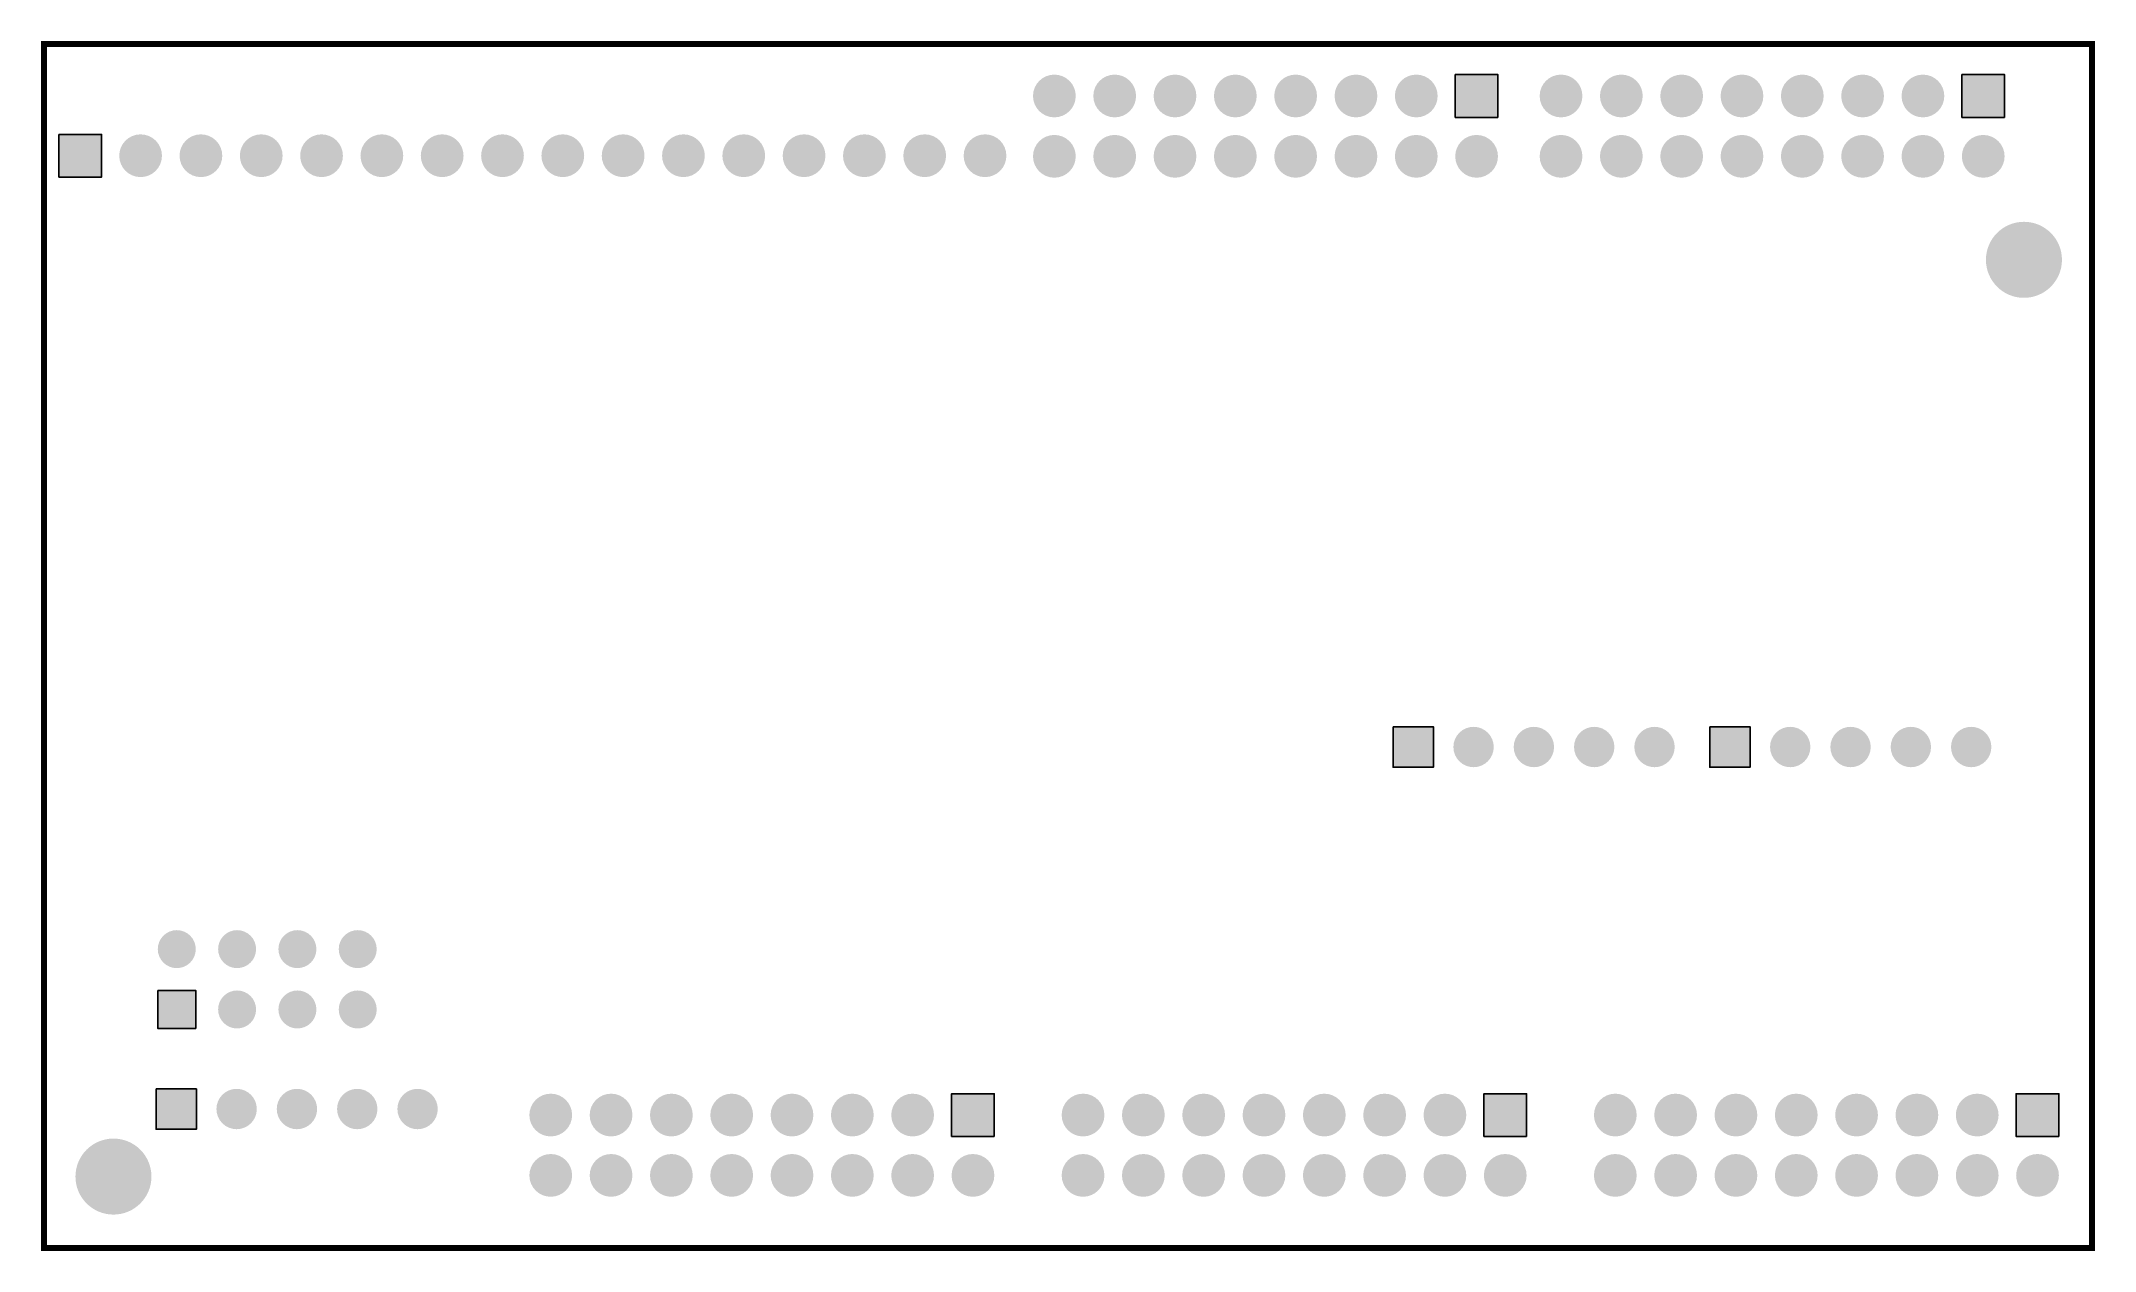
# Model space of a CAD drawing. Header units: millimetres. Extents: x -0.5 to 86, y -50.9 to 0.
import ezdxf

# ---------------------------------------------------------------- set-up
doc = ezdxf.new("R2010")
doc.units = ezdxf.units.MM
for name, color, linetype, true_color in [('Board Outline Layer', 7, 'Continuous', 0xff00ff), ('Bottom Layer', 7, 'Continuous', 0x0000ff), ('Hole Layer', 7, 'Continuous', 0x222222), ('Multi-Layer', 7, 'Continuous', 0xc0c0c0), ('Top Layer', 7, 'Continuous', 0xff0000)]:
    doc.layers.add(name, color=color, linetype=linetype, true_color=true_color)

msp = doc.modelspace()

# ---------------------------------------------------------------- hatches: boundary and pattern name
at = {"layer": 'Bottom Layer'}
for points in [[(41.264, -2.311, 1), (43.064, -2.311, 1)], [(41.264, -2.311, 1), (43.064, -2.311, 1)], [(43.804, -2.311, 1), (45.604, -2.311, 1)], [(43.804, -2.311, 1), (45.604, -2.311, 1)], [(46.344, -2.311, 1), (48.144, -2.311, 1)], [(46.344, -2.311, 1), (48.144, -2.311, 1)], [(48.884, -2.311, 1), (50.684, -2.311, 1)], [(48.884, -2.311, 1), (50.684, -2.311, 1)], [(51.424, -2.311, 1), (53.224, -2.311, 1)], [(51.424, -2.311, 1), (53.224, -2.311, 1)], [(53.964, -2.311, 1), (55.764, -2.311, 1)], [(53.964, -2.311, 1), (55.764, -2.311, 1)], [(56.504, -2.311, 1), (58.304, -2.311, 1)], [(56.504, -2.311, 1), (58.304, -2.311, 1)], [(60.844, -3.211), (60.844, -1.411), (59.044, -1.411), (59.044, -3.211)], [(62.6, -2.311, 1), (64.4, -2.311, 1)], [(62.6, -2.311, 1), (64.4, -2.311, 1)], [(65.14, -2.311, 1), (66.94, -2.311, 1)], [(65.14, -2.311, 1), (66.94, -2.311, 1)], [(67.68, -2.311, 1), (69.48, -2.311, 1)], [(67.68, -2.311, 1), (69.48, -2.311, 1)], [(70.22, -2.311, 1), (72.02, -2.311, 1)], [(70.22, -2.311, 1), (72.02, -2.311, 1)], [(72.76, -2.311, 1), (74.56, -2.311, 1)], [(72.76, -2.311, 1), (74.56, -2.311, 1)], [(75.3, -2.311, 1), (77.1, -2.311, 1)], [(75.3, -2.311, 1), (77.1, -2.311, 1)], [(77.84, -2.311, 1), (79.64, -2.311, 1)], [(77.84, -2.311, 1), (79.64, -2.311, 1)], [(82.18, -3.211), (82.18, -1.411), (80.38, -1.411), (80.38, -3.211)], [(0.243, -3.926), (0.243, -5.726), (2.043, -5.726), (2.043, -3.926)], [(2.783, -4.826, 1), (4.583, -4.826, 1)], [(2.783, -4.826, 1), (4.583, -4.826, 1)], [(5.323, -4.826, 1), (7.123, -4.826, 1)], [(5.323, -4.826, 1), (7.123, -4.826, 1)], [(7.863, -4.826, 1), (9.663, -4.826, 1)], [(7.863, -4.826, 1), (9.663, -4.826, 1)], [(10.403, -4.826, 1), (12.203, -4.826, 1)], [(10.403, -4.826, 1), (12.203, -4.826, 1)], [(12.943, -4.826, 1), (14.743, -4.826, 1)], [(12.943, -4.826, 1), (14.743, -4.826, 1)], [(15.483, -4.826, 1), (17.283, -4.826, 1)], [(15.483, -4.826, 1), (17.283, -4.826, 1)], [(18.023, -4.826, 1), (19.823, -4.826, 1)], [(18.023, -4.826, 1), (19.823, -4.826, 1)], [(20.563, -4.826, 1), (22.363, -4.826, 1)], [(20.563, -4.826, 1), (22.363, -4.826, 1)], [(23.103, -4.826, 1), (24.903, -4.826, 1)], [(23.103, -4.826, 1), (24.903, -4.826, 1)], [(25.643, -4.826, 1), (27.443, -4.826, 1)], [(25.643, -4.826, 1), (27.443, -4.826, 1)], [(28.183, -4.826, 1), (29.983, -4.826, 1)], [(28.183, -4.826, 1), (29.983, -4.826, 1)], [(30.723, -4.826, 1), (32.523, -4.826, 1)], [(30.723, -4.826, 1), (32.523, -4.826, 1)], [(33.263, -4.826, 1), (35.063, -4.826, 1)], [(33.263, -4.826, 1), (35.063, -4.826, 1)], [(35.803, -4.826, 1), (37.603, -4.826, 1)], [(35.803, -4.826, 1), (37.603, -4.826, 1)], [(38.343, -4.826, 1), (40.143, -4.826, 1)], [(38.343, -4.826, 1), (40.143, -4.826, 1)], [(41.264, -4.851, 1), (43.064, -4.851, 1)], [(41.264, -4.851, 1), (43.064, -4.851, 1)], [(43.804, -4.851, 1), (45.604, -4.851, 1)], [(43.804, -4.851, 1), (45.604, -4.851, 1)], [(46.344, -4.851, 1), (48.144, -4.851, 1)], [(46.344, -4.851, 1), (48.144, -4.851, 1)], [(48.884, -4.851, 1), (50.684, -4.851, 1)], [(48.884, -4.851, 1), (50.684, -4.851, 1)], [(51.424, -4.851, 1), (53.224, -4.851, 1)], [(51.424, -4.851, 1), (53.224, -4.851, 1)], [(53.964, -4.851, 1), (55.764, -4.851, 1)], [(53.964, -4.851, 1), (55.764, -4.851, 1)], [(56.504, -4.851, 1), (58.304, -4.851, 1)], [(56.504, -4.851, 1), (58.304, -4.851, 1)], [(59.044, -4.851, 1), (60.844, -4.851, 1)], [(59.044, -4.851, 1), (60.844, -4.851, 1)], [(62.6, -4.851, 1), (64.4, -4.851, 1)], [(62.6, -4.851, 1), (64.4, -4.851, 1)], [(65.14, -4.851, 1), (66.94, -4.851, 1)], [(65.14, -4.851, 1), (66.94, -4.851, 1)], [(67.68, -4.851, 1), (69.48, -4.851, 1)], [(67.68, -4.851, 1), (69.48, -4.851, 1)], [(70.22, -4.851, 1), (72.02, -4.851, 1)], [(70.22, -4.851, 1), (72.02, -4.851, 1)], [(72.76, -4.851, 1), (74.56, -4.851, 1)], [(72.76, -4.851, 1), (74.56, -4.851, 1)], [(75.3, -4.851, 1), (77.1, -4.851, 1)], [(75.3, -4.851, 1), (77.1, -4.851, 1)], [(77.84, -4.851, 1), (79.64, -4.851, 1)], [(77.84, -4.851, 1), (79.64, -4.851, 1)], [(80.38, -4.851, 1), (82.18, -4.851, 1)], [(80.38, -4.851, 1), (82.18, -4.851, 1)], [(81.394, -9.208, 1), (84.595, -9.208, 1)], [(81.394, -9.208, 1), (84.595, -9.208, 1)], [(56.427, -28.868), (56.427, -30.568), (58.127, -30.568), (58.127, -28.868)], [(58.967, -29.718, 1), (60.667, -29.718, 1)], [(58.967, -29.718, 1), (60.667, -29.718, 1)], [(61.507, -29.718, 1), (63.207, -29.718, 1)], [(61.507, -29.718, 1), (63.207, -29.718, 1)], [(64.047, -29.718, 1), (65.747, -29.718, 1)], [(64.047, -29.718, 1), (65.747, -29.718, 1)], [(66.587, -29.718, 1), (68.287, -29.718, 1)], [(66.587, -29.718, 1), (68.287, -29.718, 1)], [(69.762, -28.868), (69.762, -30.568), (71.462, -30.568), (71.462, -28.868)], [(72.302, -29.718, 1), (74.002, -29.718, 1)], [(72.302, -29.718, 1), (74.002, -29.718, 1)], [(74.842, -29.718, 1), (76.542, -29.718, 1)], [(74.842, -29.718, 1), (76.542, -29.718, 1)], [(77.382, -29.718, 1), (79.082, -29.718, 1)], [(77.382, -29.718, 1), (79.082, -29.718, 1)], [(79.922, -29.718, 1), (81.622, -29.718, 1)], [(79.922, -29.718, 1), (81.622, -29.718, 1)], [(4.407, -38.227, 1), (6.007, -38.227, 1)], [(4.407, -38.227, 1), (6.007, -38.227, 1)], [(6.947, -38.227, 1), (8.547, -38.227, 1)], [(6.947, -38.227, 1), (8.547, -38.227, 1)], [(9.487, -38.227, 1), (11.087, -38.227, 1)], [(9.487, -38.227, 1), (11.087, -38.227, 1)], [(12.027, -38.227, 1), (13.627, -38.227, 1)], [(12.027, -38.227, 1), (13.627, -38.227, 1)], [(4.407, -39.967), (4.407, -41.567), (6.007, -41.567), (6.007, -39.967)], [(6.947, -40.767, 1), (8.547, -40.767, 1)], [(6.947, -40.767, 1), (8.547, -40.767, 1)], [(9.487, -40.767, 1), (11.087, -40.767, 1)], [(9.487, -40.767, 1), (11.087, -40.767, 1)], [(12.027, -40.767, 1), (13.627, -40.767, 1)], [(12.027, -40.767, 1), (13.627, -40.767, 1)], [(4.337, -44.108), (4.337, -45.808), (6.037, -45.808), (6.037, -44.108)], [(6.877, -44.958, 1), (8.577, -44.958, 1)], [(6.877, -44.958, 1), (8.577, -44.958, 1)], [(9.417, -44.958, 1), (11.117, -44.958, 1)], [(9.417, -44.958, 1), (11.117, -44.958, 1)], [(11.957, -44.958, 1), (13.657, -44.958, 1)], [(11.957, -44.958, 1), (13.657, -44.958, 1)], [(14.497, -44.958, 1), (16.197, -44.958, 1)], [(14.497, -44.958, 1), (16.197, -44.958, 1)], [(20.055, -45.212, 1), (21.855, -45.212, 1)], [(20.055, -45.212, 1), (21.855, -45.212, 1)], [(22.595, -45.212, 1), (24.395, -45.212, 1)], [(22.595, -45.212, 1), (24.395, -45.212, 1)], [(25.135, -45.212, 1), (26.935, -45.212, 1)], [(25.135, -45.212, 1), (26.935, -45.212, 1)], [(27.675, -45.212, 1), (29.475, -45.212, 1)], [(27.675, -45.212, 1), (29.475, -45.212, 1)], [(30.215, -45.212, 1), (32.015, -45.212, 1)], [(30.215, -45.212, 1), (32.015, -45.212, 1)], [(32.755, -45.212, 1), (34.555, -45.212, 1)], [(32.755, -45.212, 1), (34.555, -45.212, 1)], [(35.295, -45.212, 1), (37.095, -45.212, 1)], [(35.295, -45.212, 1), (37.095, -45.212, 1)], [(39.635, -46.112), (39.635, -44.312), (37.835, -44.312), (37.835, -46.112)], [(42.471, -45.212, 1), (44.271, -45.212, 1)], [(42.471, -45.212, 1), (44.271, -45.212, 1)], [(45.011, -45.212, 1), (46.811, -45.212, 1)], [(45.011, -45.212, 1), (46.811, -45.212, 1)], [(47.551, -45.212, 1), (49.351, -45.212, 1)], [(47.551, -45.212, 1), (49.351, -45.212, 1)], [(50.091, -45.212, 1), (51.891, -45.212, 1)], [(50.091, -45.212, 1), (51.891, -45.212, 1)], [(52.631, -45.212, 1), (54.431, -45.212, 1)], [(52.631, -45.212, 1), (54.431, -45.212, 1)], [(55.171, -45.212, 1), (56.971, -45.212, 1)], [(55.171, -45.212, 1), (56.971, -45.212, 1)], [(57.711, -45.212, 1), (59.511, -45.212, 1)], [(57.711, -45.212, 1), (59.511, -45.212, 1)], [(62.051, -46.112), (62.051, -44.312), (60.251, -44.312), (60.251, -46.112)], [(64.886, -45.212, 1), (66.686, -45.212, 1)], [(64.886, -45.212, 1), (66.686, -45.212, 1)], [(67.426, -45.212, 1), (69.226, -45.212, 1)], [(67.426, -45.212, 1), (69.226, -45.212, 1)], [(69.966, -45.212, 1), (71.766, -45.212, 1)], [(69.966, -45.212, 1), (71.766, -45.212, 1)], [(72.506, -45.212, 1), (74.306, -45.212, 1)], [(72.506, -45.212, 1), (74.306, -45.212, 1)], [(75.046, -45.212, 1), (76.846, -45.212, 1)], [(75.046, -45.212, 1), (76.846, -45.212, 1)], [(77.586, -45.212, 1), (79.386, -45.212, 1)], [(77.586, -45.212, 1), (79.386, -45.212, 1)], [(80.126, -45.212, 1), (81.926, -45.212, 1)], [(80.126, -45.212, 1), (81.926, -45.212, 1)], [(84.466, -46.112), (84.466, -44.312), (82.666, -44.312), (82.666, -46.112)], [(0.94, -47.802, 1), (4.14, -47.802, 1)], [(0.94, -47.802, 1), (4.14, -47.802, 1)], [(20.055, -47.752, 1), (21.855, -47.752, 1)], [(20.055, -47.752, 1), (21.855, -47.752, 1)], [(22.595, -47.752, 1), (24.395, -47.752, 1)], [(22.595, -47.752, 1), (24.395, -47.752, 1)], [(25.135, -47.752, 1), (26.935, -47.752, 1)], [(25.135, -47.752, 1), (26.935, -47.752, 1)], [(27.675, -47.752, 1), (29.475, -47.752, 1)], [(27.675, -47.752, 1), (29.475, -47.752, 1)], [(30.215, -47.752, 1), (32.015, -47.752, 1)], [(30.215, -47.752, 1), (32.015, -47.752, 1)], [(32.755, -47.752, 1), (34.555, -47.752, 1)], [(32.755, -47.752, 1), (34.555, -47.752, 1)], [(35.295, -47.752, 1), (37.095, -47.752, 1)], [(35.295, -47.752, 1), (37.095, -47.752, 1)], [(37.835, -47.752, 1), (39.635, -47.752, 1)], [(37.835, -47.752, 1), (39.635, -47.752, 1)], [(42.471, -47.752, 1), (44.271, -47.752, 1)], [(42.471, -47.752, 1), (44.271, -47.752, 1)], [(45.011, -47.752, 1), (46.811, -47.752, 1)], [(45.011, -47.752, 1), (46.811, -47.752, 1)], [(47.551, -47.752, 1), (49.351, -47.752, 1)], [(47.551, -47.752, 1), (49.351, -47.752, 1)], [(50.091, -47.752, 1), (51.891, -47.752, 1)], [(50.091, -47.752, 1), (51.891, -47.752, 1)], [(52.631, -47.752, 1), (54.431, -47.752, 1)], [(52.631, -47.752, 1), (54.431, -47.752, 1)], [(55.171, -47.752, 1), (56.971, -47.752, 1)], [(55.171, -47.752, 1), (56.971, -47.752, 1)], [(57.711, -47.752, 1), (59.511, -47.752, 1)], [(57.711, -47.752, 1), (59.511, -47.752, 1)], [(60.251, -47.752, 1), (62.051, -47.752, 1)], [(60.251, -47.752, 1), (62.051, -47.752, 1)], [(64.886, -47.752, 1), (66.686, -47.752, 1)], [(64.886, -47.752, 1), (66.686, -47.752, 1)], [(67.426, -47.752, 1), (69.226, -47.752, 1)], [(67.426, -47.752, 1), (69.226, -47.752, 1)], [(69.966, -47.752, 1), (71.766, -47.752, 1)], [(69.966, -47.752, 1), (71.766, -47.752, 1)], [(72.506, -47.752, 1), (74.306, -47.752, 1)], [(72.506, -47.752, 1), (74.306, -47.752, 1)], [(75.046, -47.752, 1), (76.846, -47.752, 1)], [(75.046, -47.752, 1), (76.846, -47.752, 1)], [(77.586, -47.752, 1), (79.386, -47.752, 1)], [(77.586, -47.752, 1), (79.386, -47.752, 1)], [(80.126, -47.752, 1), (81.926, -47.752, 1)], [(80.126, -47.752, 1), (81.926, -47.752, 1)], [(82.666, -47.752, 1), (84.466, -47.752, 1)], [(82.666, -47.752, 1), (84.466, -47.752, 1)]]:
    msp.add_hatch(color=256, dxfattribs=at).paths.add_polyline_path(points)
at = {"layer": 'Hole Layer'}
for points in [[(41.614, -2.311, 1), (42.714, -2.311, 1)], [(41.614, -2.311, 1), (42.714, -2.311, 1)], [(44.154, -2.311, 1), (45.254, -2.311, 1)], [(44.154, -2.311, 1), (45.254, -2.311, 1)], [(46.694, -2.311, 1), (47.794, -2.311, 1)], [(46.694, -2.311, 1), (47.794, -2.311, 1)], [(49.234, -2.311, 1), (50.334, -2.311, 1)], [(49.234, -2.311, 1), (50.334, -2.311, 1)], [(51.774, -2.311, 1), (52.874, -2.311, 1)], [(51.774, -2.311, 1), (52.874, -2.311, 1)], [(54.314, -2.311, 1), (55.414, -2.311, 1)], [(54.314, -2.311, 1), (55.414, -2.311, 1)], [(56.854, -2.311, 1), (57.954, -2.311, 1)], [(56.854, -2.311, 1), (57.954, -2.311, 1)], [(59.394, -2.311, 1), (60.494, -2.311, 1)], [(59.394, -2.311, 1), (60.494, -2.311, 1)], [(62.95, -2.311, 1), (64.05, -2.311, 1)], [(62.95, -2.311, 1), (64.05, -2.311, 1)], [(65.49, -2.311, 1), (66.59, -2.311, 1)], [(65.49, -2.311, 1), (66.59, -2.311, 1)], [(68.03, -2.311, 1), (69.13, -2.311, 1)], [(68.03, -2.311, 1), (69.13, -2.311, 1)], [(70.57, -2.311, 1), (71.67, -2.311, 1)], [(70.57, -2.311, 1), (71.67, -2.311, 1)], [(73.11, -2.311, 1), (74.21, -2.311, 1)], [(73.11, -2.311, 1), (74.21, -2.311, 1)], [(75.65, -2.311, 1), (76.75, -2.311, 1)], [(75.65, -2.311, 1), (76.75, -2.311, 1)], [(78.19, -2.311, 1), (79.29, -2.311, 1)], [(78.19, -2.311, 1), (79.29, -2.311, 1)], [(80.73, -2.311, 1), (81.83, -2.311, 1)], [(80.73, -2.311, 1), (81.83, -2.311, 1)], [(0.593, -4.826, 1), (1.693, -4.826, 1)], [(0.593, -4.826, 1), (1.693, -4.826, 1)], [(3.133, -4.826, 1), (4.233, -4.826, 1)], [(3.133, -4.826, 1), (4.233, -4.826, 1)], [(5.673, -4.826, 1), (6.773, -4.826, 1)], [(5.673, -4.826, 1), (6.773, -4.826, 1)], [(8.213, -4.826, 1), (9.313, -4.826, 1)], [(8.213, -4.826, 1), (9.313, -4.826, 1)], [(10.753, -4.826, 1), (11.853, -4.826, 1)], [(10.753, -4.826, 1), (11.853, -4.826, 1)], [(13.293, -4.826, 1), (14.393, -4.826, 1)], [(13.293, -4.826, 1), (14.393, -4.826, 1)], [(15.833, -4.826, 1), (16.933, -4.826, 1)], [(15.833, -4.826, 1), (16.933, -4.826, 1)], [(18.373, -4.826, 1), (19.473, -4.826, 1)], [(18.373, -4.826, 1), (19.473, -4.826, 1)], [(20.913, -4.826, 1), (22.013, -4.826, 1)], [(20.913, -4.826, 1), (22.013, -4.826, 1)], [(23.453, -4.826, 1), (24.553, -4.826, 1)], [(23.453, -4.826, 1), (24.553, -4.826, 1)], [(25.993, -4.826, 1), (27.093, -4.826, 1)], [(25.993, -4.826, 1), (27.093, -4.826, 1)], [(28.533, -4.826, 1), (29.633, -4.826, 1)], [(28.533, -4.826, 1), (29.633, -4.826, 1)], [(31.073, -4.826, 1), (32.173, -4.826, 1)], [(31.073, -4.826, 1), (32.173, -4.826, 1)], [(33.613, -4.826, 1), (34.713, -4.826, 1)], [(33.613, -4.826, 1), (34.713, -4.826, 1)], [(36.153, -4.826, 1), (37.253, -4.826, 1)], [(36.153, -4.826, 1), (37.253, -4.826, 1)], [(38.693, -4.826, 1), (39.793, -4.826, 1)], [(38.693, -4.826, 1), (39.793, -4.826, 1)], [(41.614, -4.851, 1), (42.714, -4.851, 1)], [(41.614, -4.851, 1), (42.714, -4.851, 1)], [(44.154, -4.851, 1), (45.254, -4.851, 1)], [(44.154, -4.851, 1), (45.254, -4.851, 1)], [(46.694, -4.851, 1), (47.794, -4.851, 1)], [(46.694, -4.851, 1), (47.794, -4.851, 1)], [(49.234, -4.851, 1), (50.334, -4.851, 1)], [(49.234, -4.851, 1), (50.334, -4.851, 1)], [(51.774, -4.851, 1), (52.874, -4.851, 1)], [(51.774, -4.851, 1), (52.874, -4.851, 1)], [(54.314, -4.851, 1), (55.414, -4.851, 1)], [(54.314, -4.851, 1), (55.414, -4.851, 1)], [(56.854, -4.851, 1), (57.954, -4.851, 1)], [(56.854, -4.851, 1), (57.954, -4.851, 1)], [(59.394, -4.851, 1), (60.494, -4.851, 1)], [(59.394, -4.851, 1), (60.494, -4.851, 1)], [(62.95, -4.851, 1), (64.05, -4.851, 1)], [(62.95, -4.851, 1), (64.05, -4.851, 1)], [(65.49, -4.851, 1), (66.59, -4.851, 1)], [(65.49, -4.851, 1), (66.59, -4.851, 1)], [(68.03, -4.851, 1), (69.13, -4.851, 1)], [(68.03, -4.851, 1), (69.13, -4.851, 1)], [(70.57, -4.851, 1), (71.67, -4.851, 1)], [(70.57, -4.851, 1), (71.67, -4.851, 1)], [(73.11, -4.851, 1), (74.21, -4.851, 1)], [(73.11, -4.851, 1), (74.21, -4.851, 1)], [(75.65, -4.851, 1), (76.75, -4.851, 1)], [(75.65, -4.851, 1), (76.75, -4.851, 1)], [(78.19, -4.851, 1), (79.29, -4.851, 1)], [(78.19, -4.851, 1), (79.29, -4.851, 1)], [(80.73, -4.851, 1), (81.83, -4.851, 1)], [(80.73, -4.851, 1), (81.83, -4.851, 1)], [(81.394, -9.208, 1), (84.595, -9.208, 1)], [(81.394, -9.208, 1), (84.595, -9.208, 1)], [(56.727, -29.718, 1), (57.827, -29.718, 1)], [(56.727, -29.718, 1), (57.827, -29.718, 1)], [(59.267, -29.718, 1), (60.367, -29.718, 1)], [(59.267, -29.718, 1), (60.367, -29.718, 1)], [(61.807, -29.718, 1), (62.907, -29.718, 1)], [(61.807, -29.718, 1), (62.907, -29.718, 1)], [(64.347, -29.718, 1), (65.447, -29.718, 1)], [(64.347, -29.718, 1), (65.447, -29.718, 1)], [(66.887, -29.718, 1), (67.987, -29.718, 1)], [(66.887, -29.718, 1), (67.987, -29.718, 1)], [(70.062, -29.718, 1), (71.162, -29.718, 1)], [(70.062, -29.718, 1), (71.162, -29.718, 1)], [(72.602, -29.718, 1), (73.702, -29.718, 1)], [(72.602, -29.718, 1), (73.702, -29.718, 1)], [(75.142, -29.718, 1), (76.242, -29.718, 1)], [(75.142, -29.718, 1), (76.242, -29.718, 1)], [(77.682, -29.718, 1), (78.782, -29.718, 1)], [(77.682, -29.718, 1), (78.782, -29.718, 1)], [(80.222, -29.718, 1), (81.322, -29.718, 1)], [(80.222, -29.718, 1), (81.322, -29.718, 1)], [(4.657, -38.227, 1), (5.757, -38.227, 1)], [(4.657, -38.227, 1), (5.757, -38.227, 1)], [(7.197, -38.227, 1), (8.297, -38.227, 1)], [(7.197, -38.227, 1), (8.297, -38.227, 1)], [(9.737, -38.227, 1), (10.837, -38.227, 1)], [(9.737, -38.227, 1), (10.837, -38.227, 1)], [(12.277, -38.227, 1), (13.377, -38.227, 1)], [(12.277, -38.227, 1), (13.377, -38.227, 1)], [(4.657, -40.767, 1), (5.757, -40.767, 1)], [(4.657, -40.767, 1), (5.757, -40.767, 1)], [(7.197, -40.767, 1), (8.297, -40.767, 1)], [(7.197, -40.767, 1), (8.297, -40.767, 1)], [(9.737, -40.767, 1), (10.837, -40.767, 1)], [(9.737, -40.767, 1), (10.837, -40.767, 1)], [(12.277, -40.767, 1), (13.377, -40.767, 1)], [(12.277, -40.767, 1), (13.377, -40.767, 1)], [(4.637, -44.958, 1), (5.737, -44.958, 1)], [(4.637, -44.958, 1), (5.737, -44.958, 1)], [(7.177, -44.958, 1), (8.277, -44.958, 1)], [(7.177, -44.958, 1), (8.277, -44.958, 1)], [(9.717, -44.958, 1), (10.817, -44.958, 1)], [(9.717, -44.958, 1), (10.817, -44.958, 1)], [(12.257, -44.958, 1), (13.357, -44.958, 1)], [(12.257, -44.958, 1), (13.357, -44.958, 1)], [(14.797, -44.958, 1), (15.897, -44.958, 1)], [(14.797, -44.958, 1), (15.897, -44.958, 1)], [(20.355, -45.212, 1), (21.555, -45.212, 1)], [(20.355, -45.212, 1), (21.555, -45.212, 1)], [(22.895, -45.212, 1), (24.095, -45.212, 1)], [(22.895, -45.212, 1), (24.095, -45.212, 1)], [(25.435, -45.212, 1), (26.635, -45.212, 1)], [(25.435, -45.212, 1), (26.635, -45.212, 1)], [(27.975, -45.212, 1), (29.175, -45.212, 1)], [(27.975, -45.212, 1), (29.175, -45.212, 1)], [(30.515, -45.212, 1), (31.715, -45.212, 1)], [(30.515, -45.212, 1), (31.715, -45.212, 1)], [(33.055, -45.212, 1), (34.255, -45.212, 1)], [(33.055, -45.212, 1), (34.255, -45.212, 1)], [(35.595, -45.212, 1), (36.795, -45.212, 1)], [(35.595, -45.212, 1), (36.795, -45.212, 1)], [(38.135, -45.212, 1), (39.335, -45.212, 1)], [(38.135, -45.212, 1), (39.335, -45.212, 1)], [(42.771, -45.212, 1), (43.971, -45.212, 1)], [(42.771, -45.212, 1), (43.971, -45.212, 1)], [(45.311, -45.212, 1), (46.511, -45.212, 1)], [(45.311, -45.212, 1), (46.511, -45.212, 1)], [(47.851, -45.212, 1), (49.051, -45.212, 1)], [(47.851, -45.212, 1), (49.051, -45.212, 1)], [(50.391, -45.212, 1), (51.591, -45.212, 1)], [(50.391, -45.212, 1), (51.591, -45.212, 1)], [(52.931, -45.212, 1), (54.131, -45.212, 1)], [(52.931, -45.212, 1), (54.131, -45.212, 1)], [(55.471, -45.212, 1), (56.671, -45.212, 1)], [(55.471, -45.212, 1), (56.671, -45.212, 1)], [(58.011, -45.212, 1), (59.211, -45.212, 1)], [(58.011, -45.212, 1), (59.211, -45.212, 1)], [(60.551, -45.212, 1), (61.751, -45.212, 1)], [(60.551, -45.212, 1), (61.751, -45.212, 1)], [(65.186, -45.212, 1), (66.386, -45.212, 1)], [(65.186, -45.212, 1), (66.386, -45.212, 1)], [(67.726, -45.212, 1), (68.926, -45.212, 1)], [(67.726, -45.212, 1), (68.926, -45.212, 1)], [(70.266, -45.212, 1), (71.466, -45.212, 1)], [(70.266, -45.212, 1), (71.466, -45.212, 1)], [(72.806, -45.212, 1), (74.006, -45.212, 1)], [(72.806, -45.212, 1), (74.006, -45.212, 1)], [(75.346, -45.212, 1), (76.546, -45.212, 1)], [(75.346, -45.212, 1), (76.546, -45.212, 1)], [(77.886, -45.212, 1), (79.086, -45.212, 1)], [(77.886, -45.212, 1), (79.086, -45.212, 1)], [(80.426, -45.212, 1), (81.626, -45.212, 1)], [(80.426, -45.212, 1), (81.626, -45.212, 1)], [(82.966, -45.212, 1), (84.166, -45.212, 1)], [(82.966, -45.212, 1), (84.166, -45.212, 1)], [(0.94, -47.802, 1), (4.14, -47.802, 1)], [(0.94, -47.802, 1), (4.14, -47.802, 1)], [(20.355, -47.752, 1), (21.555, -47.752, 1)], [(20.355, -47.752, 1), (21.555, -47.752, 1)], [(22.895, -47.752, 1), (24.095, -47.752, 1)], [(22.895, -47.752, 1), (24.095, -47.752, 1)], [(25.435, -47.752, 1), (26.635, -47.752, 1)], [(25.435, -47.752, 1), (26.635, -47.752, 1)], [(27.975, -47.752, 1), (29.175, -47.752, 1)], [(27.975, -47.752, 1), (29.175, -47.752, 1)], [(30.515, -47.752, 1), (31.715, -47.752, 1)], [(30.515, -47.752, 1), (31.715, -47.752, 1)], [(33.055, -47.752, 1), (34.255, -47.752, 1)], [(33.055, -47.752, 1), (34.255, -47.752, 1)], [(35.595, -47.752, 1), (36.795, -47.752, 1)], [(35.595, -47.752, 1), (36.795, -47.752, 1)], [(38.135, -47.752, 1), (39.335, -47.752, 1)], [(38.135, -47.752, 1), (39.335, -47.752, 1)], [(42.771, -47.752, 1), (43.971, -47.752, 1)], [(42.771, -47.752, 1), (43.971, -47.752, 1)], [(45.311, -47.752, 1), (46.511, -47.752, 1)], [(45.311, -47.752, 1), (46.511, -47.752, 1)], [(47.851, -47.752, 1), (49.051, -47.752, 1)], [(47.851, -47.752, 1), (49.051, -47.752, 1)], [(50.391, -47.752, 1), (51.591, -47.752, 1)], [(50.391, -47.752, 1), (51.591, -47.752, 1)], [(52.931, -47.752, 1), (54.131, -47.752, 1)], [(52.931, -47.752, 1), (54.131, -47.752, 1)], [(55.471, -47.752, 1), (56.671, -47.752, 1)], [(55.471, -47.752, 1), (56.671, -47.752, 1)], [(58.011, -47.752, 1), (59.211, -47.752, 1)], [(58.011, -47.752, 1), (59.211, -47.752, 1)], [(60.551, -47.752, 1), (61.751, -47.752, 1)], [(60.551, -47.752, 1), (61.751, -47.752, 1)], [(65.186, -47.752, 1), (66.386, -47.752, 1)], [(65.186, -47.752, 1), (66.386, -47.752, 1)], [(67.726, -47.752, 1), (68.926, -47.752, 1)], [(67.726, -47.752, 1), (68.926, -47.752, 1)], [(70.266, -47.752, 1), (71.466, -47.752, 1)], [(70.266, -47.752, 1), (71.466, -47.752, 1)], [(72.806, -47.752, 1), (74.006, -47.752, 1)], [(72.806, -47.752, 1), (74.006, -47.752, 1)], [(75.346, -47.752, 1), (76.546, -47.752, 1)], [(75.346, -47.752, 1), (76.546, -47.752, 1)], [(77.886, -47.752, 1), (79.086, -47.752, 1)], [(77.886, -47.752, 1), (79.086, -47.752, 1)], [(80.426, -47.752, 1), (81.626, -47.752, 1)], [(80.426, -47.752, 1), (81.626, -47.752, 1)], [(82.966, -47.752, 1), (84.166, -47.752, 1)], [(82.966, -47.752, 1), (84.166, -47.752, 1)]]:
    msp.add_hatch(color=256, dxfattribs=at).paths.add_polyline_path(points)
at = {"layer": 'Multi-Layer'}
for points in [[(41.264, -2.311, 1), (43.064, -2.311, 1)], [(41.264, -2.311, 1), (43.064, -2.311, 1)], [(41.264, -2.311, 1), (43.064, -2.311, 1)], [(41.264, -2.311, 1), (43.064, -2.311, 1)], [(41.264, -2.311, 1), (43.064, -2.311, 1)], [(41.264, -2.311, 1), (43.064, -2.311, 1)], [(43.804, -2.311, 1), (45.604, -2.311, 1)], [(43.804, -2.311, 1), (45.604, -2.311, 1)], [(43.804, -2.311, 1), (45.604, -2.311, 1)], [(43.804, -2.311, 1), (45.604, -2.311, 1)], [(43.804, -2.311, 1), (45.604, -2.311, 1)], [(43.804, -2.311, 1), (45.604, -2.311, 1)], [(46.344, -2.311, 1), (48.144, -2.311, 1)], [(46.344, -2.311, 1), (48.144, -2.311, 1)], [(46.344, -2.311, 1), (48.144, -2.311, 1)], [(46.344, -2.311, 1), (48.144, -2.311, 1)], [(46.344, -2.311, 1), (48.144, -2.311, 1)], [(46.344, -2.311, 1), (48.144, -2.311, 1)], [(48.884, -2.311, 1), (50.684, -2.311, 1)], [(48.884, -2.311, 1), (50.684, -2.311, 1)], [(48.884, -2.311, 1), (50.684, -2.311, 1)], [(48.884, -2.311, 1), (50.684, -2.311, 1)], [(48.884, -2.311, 1), (50.684, -2.311, 1)], [(48.884, -2.311, 1), (50.684, -2.311, 1)], [(51.424, -2.311, 1), (53.224, -2.311, 1)], [(51.424, -2.311, 1), (53.224, -2.311, 1)], [(51.424, -2.311, 1), (53.224, -2.311, 1)], [(51.424, -2.311, 1), (53.224, -2.311, 1)], [(51.424, -2.311, 1), (53.224, -2.311, 1)], [(51.424, -2.311, 1), (53.224, -2.311, 1)], [(53.964, -2.311, 1), (55.764, -2.311, 1)], [(53.964, -2.311, 1), (55.764, -2.311, 1)], [(53.964, -2.311, 1), (55.764, -2.311, 1)], [(53.964, -2.311, 1), (55.764, -2.311, 1)], [(53.964, -2.311, 1), (55.764, -2.311, 1)], [(53.964, -2.311, 1), (55.764, -2.311, 1)], [(56.504, -2.311, 1), (58.304, -2.311, 1)], [(56.504, -2.311, 1), (58.304, -2.311, 1)], [(56.504, -2.311, 1), (58.304, -2.311, 1)], [(56.504, -2.311, 1), (58.304, -2.311, 1)], [(56.504, -2.311, 1), (58.304, -2.311, 1)], [(56.504, -2.311, 1), (58.304, -2.311, 1)], [(60.844, -3.211), (60.844, -1.411), (59.044, -1.411), (59.044, -3.211)], [(60.844, -3.211), (60.844, -1.411), (59.044, -1.411), (59.044, -3.211)], [(60.844, -3.211), (60.844, -1.411), (59.044, -1.411), (59.044, -3.211)], [(62.6, -2.311, 1), (64.4, -2.311, 1)], [(62.6, -2.311, 1), (64.4, -2.311, 1)], [(62.6, -2.311, 1), (64.4, -2.311, 1)], [(62.6, -2.311, 1), (64.4, -2.311, 1)], [(62.6, -2.311, 1), (64.4, -2.311, 1)], [(62.6, -2.311, 1), (64.4, -2.311, 1)], [(65.14, -2.311, 1), (66.94, -2.311, 1)], [(65.14, -2.311, 1), (66.94, -2.311, 1)], [(65.14, -2.311, 1), (66.94, -2.311, 1)], [(65.14, -2.311, 1), (66.94, -2.311, 1)], [(65.14, -2.311, 1), (66.94, -2.311, 1)], [(65.14, -2.311, 1), (66.94, -2.311, 1)], [(67.68, -2.311, 1), (69.48, -2.311, 1)], [(67.68, -2.311, 1), (69.48, -2.311, 1)], [(67.68, -2.311, 1), (69.48, -2.311, 1)], [(67.68, -2.311, 1), (69.48, -2.311, 1)], [(67.68, -2.311, 1), (69.48, -2.311, 1)], [(67.68, -2.311, 1), (69.48, -2.311, 1)], [(70.22, -2.311, 1), (72.02, -2.311, 1)], [(70.22, -2.311, 1), (72.02, -2.311, 1)], [(70.22, -2.311, 1), (72.02, -2.311, 1)], [(70.22, -2.311, 1), (72.02, -2.311, 1)], [(70.22, -2.311, 1), (72.02, -2.311, 1)], [(70.22, -2.311, 1), (72.02, -2.311, 1)], [(72.76, -2.311, 1), (74.56, -2.311, 1)], [(72.76, -2.311, 1), (74.56, -2.311, 1)], [(72.76, -2.311, 1), (74.56, -2.311, 1)], [(72.76, -2.311, 1), (74.56, -2.311, 1)], [(72.76, -2.311, 1), (74.56, -2.311, 1)], [(72.76, -2.311, 1), (74.56, -2.311, 1)], [(75.3, -2.311, 1), (77.1, -2.311, 1)], [(75.3, -2.311, 1), (77.1, -2.311, 1)], [(75.3, -2.311, 1), (77.1, -2.311, 1)], [(75.3, -2.311, 1), (77.1, -2.311, 1)], [(75.3, -2.311, 1), (77.1, -2.311, 1)], [(75.3, -2.311, 1), (77.1, -2.311, 1)], [(77.84, -2.311, 1), (79.64, -2.311, 1)], [(77.84, -2.311, 1), (79.64, -2.311, 1)], [(77.84, -2.311, 1), (79.64, -2.311, 1)], [(77.84, -2.311, 1), (79.64, -2.311, 1)], [(77.84, -2.311, 1), (79.64, -2.311, 1)], [(77.84, -2.311, 1), (79.64, -2.311, 1)], [(82.18, -3.211), (82.18, -1.411), (80.38, -1.411), (80.38, -3.211)], [(82.18, -3.211), (82.18, -1.411), (80.38, -1.411), (80.38, -3.211)], [(82.18, -3.211), (82.18, -1.411), (80.38, -1.411), (80.38, -3.211)], [(0.243, -3.926), (0.243, -5.726), (2.043, -5.726), (2.043, -3.926)], [(0.243, -3.926), (0.243, -5.726), (2.043, -5.726), (2.043, -3.926)], [(0.243, -3.926), (0.243, -5.726), (2.043, -5.726), (2.043, -3.926)], [(2.783, -4.826, 1), (4.583, -4.826, 1)], [(2.783, -4.826, 1), (4.583, -4.826, 1)], [(2.783, -4.826, 1), (4.583, -4.826, 1)], [(2.783, -4.826, 1), (4.583, -4.826, 1)], [(2.783, -4.826, 1), (4.583, -4.826, 1)], [(2.783, -4.826, 1), (4.583, -4.826, 1)], [(5.323, -4.826, 1), (7.123, -4.826, 1)], [(5.323, -4.826, 1), (7.123, -4.826, 1)], [(5.323, -4.826, 1), (7.123, -4.826, 1)], [(5.323, -4.826, 1), (7.123, -4.826, 1)], [(5.323, -4.826, 1), (7.123, -4.826, 1)], [(5.323, -4.826, 1), (7.123, -4.826, 1)], [(7.863, -4.826, 1), (9.663, -4.826, 1)], [(7.863, -4.826, 1), (9.663, -4.826, 1)], [(7.863, -4.826, 1), (9.663, -4.826, 1)], [(7.863, -4.826, 1), (9.663, -4.826, 1)], [(7.863, -4.826, 1), (9.663, -4.826, 1)], [(7.863, -4.826, 1), (9.663, -4.826, 1)], [(10.403, -4.826, 1), (12.203, -4.826, 1)], [(10.403, -4.826, 1), (12.203, -4.826, 1)], [(10.403, -4.826, 1), (12.203, -4.826, 1)], [(10.403, -4.826, 1), (12.203, -4.826, 1)], [(10.403, -4.826, 1), (12.203, -4.826, 1)], [(10.403, -4.826, 1), (12.203, -4.826, 1)], [(12.943, -4.826, 1), (14.743, -4.826, 1)], [(12.943, -4.826, 1), (14.743, -4.826, 1)], [(12.943, -4.826, 1), (14.743, -4.826, 1)], [(12.943, -4.826, 1), (14.743, -4.826, 1)], [(12.943, -4.826, 1), (14.743, -4.826, 1)], [(12.943, -4.826, 1), (14.743, -4.826, 1)], [(15.483, -4.826, 1), (17.283, -4.826, 1)], [(15.483, -4.826, 1), (17.283, -4.826, 1)], [(15.483, -4.826, 1), (17.283, -4.826, 1)], [(15.483, -4.826, 1), (17.283, -4.826, 1)], [(15.483, -4.826, 1), (17.283, -4.826, 1)], [(15.483, -4.826, 1), (17.283, -4.826, 1)], [(18.023, -4.826, 1), (19.823, -4.826, 1)], [(18.023, -4.826, 1), (19.823, -4.826, 1)], [(18.023, -4.826, 1), (19.823, -4.826, 1)], [(18.023, -4.826, 1), (19.823, -4.826, 1)], [(18.023, -4.826, 1), (19.823, -4.826, 1)], [(18.023, -4.826, 1), (19.823, -4.826, 1)], [(20.563, -4.826, 1), (22.363, -4.826, 1)], [(20.563, -4.826, 1), (22.363, -4.826, 1)], [(20.563, -4.826, 1), (22.363, -4.826, 1)], [(20.563, -4.826, 1), (22.363, -4.826, 1)], [(20.563, -4.826, 1), (22.363, -4.826, 1)], [(20.563, -4.826, 1), (22.363, -4.826, 1)], [(23.103, -4.826, 1), (24.903, -4.826, 1)], [(23.103, -4.826, 1), (24.903, -4.826, 1)], [(23.103, -4.826, 1), (24.903, -4.826, 1)], [(23.103, -4.826, 1), (24.903, -4.826, 1)], [(23.103, -4.826, 1), (24.903, -4.826, 1)], [(23.103, -4.826, 1), (24.903, -4.826, 1)], [(25.643, -4.826, 1), (27.443, -4.826, 1)], [(25.643, -4.826, 1), (27.443, -4.826, 1)], [(25.643, -4.826, 1), (27.443, -4.826, 1)], [(25.643, -4.826, 1), (27.443, -4.826, 1)], [(25.643, -4.826, 1), (27.443, -4.826, 1)], [(25.643, -4.826, 1), (27.443, -4.826, 1)], [(28.183, -4.826, 1), (29.983, -4.826, 1)], [(28.183, -4.826, 1), (29.983, -4.826, 1)], [(28.183, -4.826, 1), (29.983, -4.826, 1)], [(28.183, -4.826, 1), (29.983, -4.826, 1)], [(28.183, -4.826, 1), (29.983, -4.826, 1)], [(28.183, -4.826, 1), (29.983, -4.826, 1)], [(30.723, -4.826, 1), (32.523, -4.826, 1)], [(30.723, -4.826, 1), (32.523, -4.826, 1)], [(30.723, -4.826, 1), (32.523, -4.826, 1)], [(30.723, -4.826, 1), (32.523, -4.826, 1)], [(30.723, -4.826, 1), (32.523, -4.826, 1)], [(30.723, -4.826, 1), (32.523, -4.826, 1)], [(33.263, -4.826, 1), (35.063, -4.826, 1)], [(33.263, -4.826, 1), (35.063, -4.826, 1)], [(33.263, -4.826, 1), (35.063, -4.826, 1)], [(33.263, -4.826, 1), (35.063, -4.826, 1)], [(33.263, -4.826, 1), (35.063, -4.826, 1)], [(33.263, -4.826, 1), (35.063, -4.826, 1)], [(35.803, -4.826, 1), (37.603, -4.826, 1)], [(35.803, -4.826, 1), (37.603, -4.826, 1)], [(35.803, -4.826, 1), (37.603, -4.826, 1)], [(35.803, -4.826, 1), (37.603, -4.826, 1)], [(35.803, -4.826, 1), (37.603, -4.826, 1)], [(35.803, -4.826, 1), (37.603, -4.826, 1)], [(38.343, -4.826, 1), (40.143, -4.826, 1)], [(38.343, -4.826, 1), (40.143, -4.826, 1)], [(38.343, -4.826, 1), (40.143, -4.826, 1)], [(38.343, -4.826, 1), (40.143, -4.826, 1)], [(38.343, -4.826, 1), (40.143, -4.826, 1)], [(38.343, -4.826, 1), (40.143, -4.826, 1)], [(41.264, -4.851, 1), (43.064, -4.851, 1)], [(41.264, -4.851, 1), (43.064, -4.851, 1)], [(41.264, -4.851, 1), (43.064, -4.851, 1)], [(41.264, -4.851, 1), (43.064, -4.851, 1)], [(41.264, -4.851, 1), (43.064, -4.851, 1)], [(41.264, -4.851, 1), (43.064, -4.851, 1)], [(43.804, -4.851, 1), (45.604, -4.851, 1)], [(43.804, -4.851, 1), (45.604, -4.851, 1)], [(43.804, -4.851, 1), (45.604, -4.851, 1)], [(43.804, -4.851, 1), (45.604, -4.851, 1)], [(43.804, -4.851, 1), (45.604, -4.851, 1)], [(43.804, -4.851, 1), (45.604, -4.851, 1)], [(46.344, -4.851, 1), (48.144, -4.851, 1)], [(46.344, -4.851, 1), (48.144, -4.851, 1)], [(46.344, -4.851, 1), (48.144, -4.851, 1)], [(46.344, -4.851, 1), (48.144, -4.851, 1)], [(46.344, -4.851, 1), (48.144, -4.851, 1)], [(46.344, -4.851, 1), (48.144, -4.851, 1)], [(48.884, -4.851, 1), (50.684, -4.851, 1)], [(48.884, -4.851, 1), (50.684, -4.851, 1)], [(48.884, -4.851, 1), (50.684, -4.851, 1)], [(48.884, -4.851, 1), (50.684, -4.851, 1)], [(48.884, -4.851, 1), (50.684, -4.851, 1)], [(48.884, -4.851, 1), (50.684, -4.851, 1)], [(51.424, -4.851, 1), (53.224, -4.851, 1)], [(51.424, -4.851, 1), (53.224, -4.851, 1)], [(51.424, -4.851, 1), (53.224, -4.851, 1)], [(51.424, -4.851, 1), (53.224, -4.851, 1)], [(51.424, -4.851, 1), (53.224, -4.851, 1)], [(51.424, -4.851, 1), (53.224, -4.851, 1)], [(53.964, -4.851, 1), (55.764, -4.851, 1)], [(53.964, -4.851, 1), (55.764, -4.851, 1)], [(53.964, -4.851, 1), (55.764, -4.851, 1)], [(53.964, -4.851, 1), (55.764, -4.851, 1)], [(53.964, -4.851, 1), (55.764, -4.851, 1)], [(53.964, -4.851, 1), (55.764, -4.851, 1)], [(56.504, -4.851, 1), (58.304, -4.851, 1)], [(56.504, -4.851, 1), (58.304, -4.851, 1)], [(56.504, -4.851, 1), (58.304, -4.851, 1)], [(56.504, -4.851, 1), (58.304, -4.851, 1)], [(56.504, -4.851, 1), (58.304, -4.851, 1)], [(56.504, -4.851, 1), (58.304, -4.851, 1)], [(59.044, -4.851, 1), (60.844, -4.851, 1)], [(59.044, -4.851, 1), (60.844, -4.851, 1)], [(59.044, -4.851, 1), (60.844, -4.851, 1)], [(59.044, -4.851, 1), (60.844, -4.851, 1)], [(59.044, -4.851, 1), (60.844, -4.851, 1)], [(59.044, -4.851, 1), (60.844, -4.851, 1)], [(62.6, -4.851, 1), (64.4, -4.851, 1)], [(62.6, -4.851, 1), (64.4, -4.851, 1)], [(62.6, -4.851, 1), (64.4, -4.851, 1)], [(62.6, -4.851, 1), (64.4, -4.851, 1)], [(62.6, -4.851, 1), (64.4, -4.851, 1)], [(62.6, -4.851, 1), (64.4, -4.851, 1)], [(65.14, -4.851, 1), (66.94, -4.851, 1)], [(65.14, -4.851, 1), (66.94, -4.851, 1)], [(65.14, -4.851, 1), (66.94, -4.851, 1)], [(65.14, -4.851, 1), (66.94, -4.851, 1)], [(65.14, -4.851, 1), (66.94, -4.851, 1)], [(65.14, -4.851, 1), (66.94, -4.851, 1)], [(67.68, -4.851, 1), (69.48, -4.851, 1)], [(67.68, -4.851, 1), (69.48, -4.851, 1)], [(67.68, -4.851, 1), (69.48, -4.851, 1)], [(67.68, -4.851, 1), (69.48, -4.851, 1)], [(67.68, -4.851, 1), (69.48, -4.851, 1)], [(67.68, -4.851, 1), (69.48, -4.851, 1)], [(70.22, -4.851, 1), (72.02, -4.851, 1)], [(70.22, -4.851, 1), (72.02, -4.851, 1)], [(70.22, -4.851, 1), (72.02, -4.851, 1)], [(70.22, -4.851, 1), (72.02, -4.851, 1)], [(70.22, -4.851, 1), (72.02, -4.851, 1)], [(70.22, -4.851, 1), (72.02, -4.851, 1)], [(72.76, -4.851, 1), (74.56, -4.851, 1)], [(72.76, -4.851, 1), (74.56, -4.851, 1)], [(72.76, -4.851, 1), (74.56, -4.851, 1)], [(72.76, -4.851, 1), (74.56, -4.851, 1)], [(72.76, -4.851, 1), (74.56, -4.851, 1)], [(72.76, -4.851, 1), (74.56, -4.851, 1)], [(75.3, -4.851, 1), (77.1, -4.851, 1)], [(75.3, -4.851, 1), (77.1, -4.851, 1)], [(75.3, -4.851, 1), (77.1, -4.851, 1)], [(75.3, -4.851, 1), (77.1, -4.851, 1)], [(75.3, -4.851, 1), (77.1, -4.851, 1)], [(75.3, -4.851, 1), (77.1, -4.851, 1)], [(77.84, -4.851, 1), (79.64, -4.851, 1)], [(77.84, -4.851, 1), (79.64, -4.851, 1)], [(77.84, -4.851, 1), (79.64, -4.851, 1)], [(77.84, -4.851, 1), (79.64, -4.851, 1)], [(77.84, -4.851, 1), (79.64, -4.851, 1)], [(77.84, -4.851, 1), (79.64, -4.851, 1)], [(80.38, -4.851, 1), (82.18, -4.851, 1)], [(80.38, -4.851, 1), (82.18, -4.851, 1)], [(80.38, -4.851, 1), (82.18, -4.851, 1)], [(80.38, -4.851, 1), (82.18, -4.851, 1)], [(80.38, -4.851, 1), (82.18, -4.851, 1)], [(80.38, -4.851, 1), (82.18, -4.851, 1)], [(81.394, -9.208, 1), (84.595, -9.208, 1)], [(81.394, -9.208, 1), (84.595, -9.208, 1)], [(81.394, -9.208, 1), (84.595, -9.208, 1)], [(81.394, -9.208, 1), (84.595, -9.208, 1)], [(81.394, -9.208, 1), (84.595, -9.208, 1)], [(81.394, -9.208, 1), (84.595, -9.208, 1)], [(56.427, -28.868), (56.427, -30.568), (58.127, -30.568), (58.127, -28.868)], [(56.427, -28.868), (56.427, -30.568), (58.127, -30.568), (58.127, -28.868)], [(56.427, -28.868), (56.427, -30.568), (58.127, -30.568), (58.127, -28.868)], [(58.967, -29.718, 1), (60.667, -29.718, 1)], [(58.967, -29.718, 1), (60.667, -29.718, 1)], [(58.967, -29.718, 1), (60.667, -29.718, 1)], [(58.967, -29.718, 1), (60.667, -29.718, 1)], [(58.967, -29.718, 1), (60.667, -29.718, 1)], [(58.967, -29.718, 1), (60.667, -29.718, 1)], [(61.507, -29.718, 1), (63.207, -29.718, 1)], [(61.507, -29.718, 1), (63.207, -29.718, 1)], [(61.507, -29.718, 1), (63.207, -29.718, 1)], [(61.507, -29.718, 1), (63.207, -29.718, 1)], [(61.507, -29.718, 1), (63.207, -29.718, 1)], [(61.507, -29.718, 1), (63.207, -29.718, 1)], [(64.047, -29.718, 1), (65.747, -29.718, 1)], [(64.047, -29.718, 1), (65.747, -29.718, 1)], [(64.047, -29.718, 1), (65.747, -29.718, 1)], [(64.047, -29.718, 1), (65.747, -29.718, 1)], [(64.047, -29.718, 1), (65.747, -29.718, 1)], [(64.047, -29.718, 1), (65.747, -29.718, 1)], [(66.587, -29.718, 1), (68.287, -29.718, 1)], [(66.587, -29.718, 1), (68.287, -29.718, 1)], [(66.587, -29.718, 1), (68.287, -29.718, 1)], [(66.587, -29.718, 1), (68.287, -29.718, 1)], [(66.587, -29.718, 1), (68.287, -29.718, 1)], [(66.587, -29.718, 1), (68.287, -29.718, 1)], [(69.762, -28.868), (69.762, -30.568), (71.462, -30.568), (71.462, -28.868)], [(69.762, -28.868), (69.762, -30.568), (71.462, -30.568), (71.462, -28.868)], [(69.762, -28.868), (69.762, -30.568), (71.462, -30.568), (71.462, -28.868)], [(72.302, -29.718, 1), (74.002, -29.718, 1)], [(72.302, -29.718, 1), (74.002, -29.718, 1)], [(72.302, -29.718, 1), (74.002, -29.718, 1)], [(72.302, -29.718, 1), (74.002, -29.718, 1)], [(72.302, -29.718, 1), (74.002, -29.718, 1)], [(72.302, -29.718, 1), (74.002, -29.718, 1)], [(74.842, -29.718, 1), (76.542, -29.718, 1)], [(74.842, -29.718, 1), (76.542, -29.718, 1)], [(74.842, -29.718, 1), (76.542, -29.718, 1)], [(74.842, -29.718, 1), (76.542, -29.718, 1)], [(74.842, -29.718, 1), (76.542, -29.718, 1)], [(74.842, -29.718, 1), (76.542, -29.718, 1)], [(77.382, -29.718, 1), (79.082, -29.718, 1)], [(77.382, -29.718, 1), (79.082, -29.718, 1)], [(77.382, -29.718, 1), (79.082, -29.718, 1)], [(77.382, -29.718, 1), (79.082, -29.718, 1)], [(77.382, -29.718, 1), (79.082, -29.718, 1)], [(77.382, -29.718, 1), (79.082, -29.718, 1)], [(79.922, -29.718, 1), (81.622, -29.718, 1)], [(79.922, -29.718, 1), (81.622, -29.718, 1)], [(79.922, -29.718, 1), (81.622, -29.718, 1)], [(79.922, -29.718, 1), (81.622, -29.718, 1)], [(79.922, -29.718, 1), (81.622, -29.718, 1)], [(79.922, -29.718, 1), (81.622, -29.718, 1)], [(4.407, -38.227, 1), (6.007, -38.227, 1)], [(4.407, -38.227, 1), (6.007, -38.227, 1)], [(4.407, -38.227, 1), (6.007, -38.227, 1)], [(4.407, -38.227, 1), (6.007, -38.227, 1)], [(4.407, -38.227, 1), (6.007, -38.227, 1)], [(4.407, -38.227, 1), (6.007, -38.227, 1)], [(6.947, -38.227, 1), (8.547, -38.227, 1)], [(6.947, -38.227, 1), (8.547, -38.227, 1)], [(6.947, -38.227, 1), (8.547, -38.227, 1)], [(6.947, -38.227, 1), (8.547, -38.227, 1)], [(6.947, -38.227, 1), (8.547, -38.227, 1)], [(6.947, -38.227, 1), (8.547, -38.227, 1)], [(9.487, -38.227, 1), (11.087, -38.227, 1)], [(9.487, -38.227, 1), (11.087, -38.227, 1)], [(9.487, -38.227, 1), (11.087, -38.227, 1)], [(9.487, -38.227, 1), (11.087, -38.227, 1)], [(9.487, -38.227, 1), (11.087, -38.227, 1)], [(9.487, -38.227, 1), (11.087, -38.227, 1)], [(12.027, -38.227, 1), (13.627, -38.227, 1)], [(12.027, -38.227, 1), (13.627, -38.227, 1)], [(12.027, -38.227, 1), (13.627, -38.227, 1)], [(12.027, -38.227, 1), (13.627, -38.227, 1)], [(12.027, -38.227, 1), (13.627, -38.227, 1)], [(12.027, -38.227, 1), (13.627, -38.227, 1)], [(4.407, -39.967), (4.407, -41.567), (6.007, -41.567), (6.007, -39.967)], [(4.407, -39.967), (4.407, -41.567), (6.007, -41.567), (6.007, -39.967)], [(4.407, -39.967), (4.407, -41.567), (6.007, -41.567), (6.007, -39.967)], [(6.947, -40.767, 1), (8.547, -40.767, 1)], [(6.947, -40.767, 1), (8.547, -40.767, 1)], [(6.947, -40.767, 1), (8.547, -40.767, 1)], [(6.947, -40.767, 1), (8.547, -40.767, 1)], [(6.947, -40.767, 1), (8.547, -40.767, 1)], [(6.947, -40.767, 1), (8.547, -40.767, 1)], [(9.487, -40.767, 1), (11.087, -40.767, 1)], [(9.487, -40.767, 1), (11.087, -40.767, 1)], [(9.487, -40.767, 1), (11.087, -40.767, 1)], [(9.487, -40.767, 1), (11.087, -40.767, 1)], [(9.487, -40.767, 1), (11.087, -40.767, 1)], [(9.487, -40.767, 1), (11.087, -40.767, 1)], [(12.027, -40.767, 1), (13.627, -40.767, 1)], [(12.027, -40.767, 1), (13.627, -40.767, 1)], [(12.027, -40.767, 1), (13.627, -40.767, 1)], [(12.027, -40.767, 1), (13.627, -40.767, 1)], [(12.027, -40.767, 1), (13.627, -40.767, 1)], [(12.027, -40.767, 1), (13.627, -40.767, 1)], [(4.337, -44.108), (4.337, -45.808), (6.037, -45.808), (6.037, -44.108)], [(4.337, -44.108), (4.337, -45.808), (6.037, -45.808), (6.037, -44.108)], [(4.337, -44.108), (4.337, -45.808), (6.037, -45.808), (6.037, -44.108)], [(6.877, -44.958, 1), (8.577, -44.958, 1)], [(6.877, -44.958, 1), (8.577, -44.958, 1)], [(6.877, -44.958, 1), (8.577, -44.958, 1)], [(6.877, -44.958, 1), (8.577, -44.958, 1)], [(6.877, -44.958, 1), (8.577, -44.958, 1)], [(6.877, -44.958, 1), (8.577, -44.958, 1)], [(9.417, -44.958, 1), (11.117, -44.958, 1)], [(9.417, -44.958, 1), (11.117, -44.958, 1)], [(9.417, -44.958, 1), (11.117, -44.958, 1)], [(9.417, -44.958, 1), (11.117, -44.958, 1)], [(9.417, -44.958, 1), (11.117, -44.958, 1)], [(9.417, -44.958, 1), (11.117, -44.958, 1)], [(11.957, -44.958, 1), (13.657, -44.958, 1)], [(11.957, -44.958, 1), (13.657, -44.958, 1)], [(11.957, -44.958, 1), (13.657, -44.958, 1)], [(11.957, -44.958, 1), (13.657, -44.958, 1)], [(11.957, -44.958, 1), (13.657, -44.958, 1)], [(11.957, -44.958, 1), (13.657, -44.958, 1)], [(14.497, -44.958, 1), (16.197, -44.958, 1)], [(14.497, -44.958, 1), (16.197, -44.958, 1)], [(14.497, -44.958, 1), (16.197, -44.958, 1)], [(14.497, -44.958, 1), (16.197, -44.958, 1)], [(14.497, -44.958, 1), (16.197, -44.958, 1)], [(14.497, -44.958, 1), (16.197, -44.958, 1)], [(20.055, -45.212, 1), (21.855, -45.212, 1)], [(20.055, -45.212, 1), (21.855, -45.212, 1)], [(20.055, -45.212, 1), (21.855, -45.212, 1)], [(20.055, -45.212, 1), (21.855, -45.212, 1)], [(20.055, -45.212, 1), (21.855, -45.212, 1)], [(20.055, -45.212, 1), (21.855, -45.212, 1)], [(22.595, -45.212, 1), (24.395, -45.212, 1)], [(22.595, -45.212, 1), (24.395, -45.212, 1)], [(22.595, -45.212, 1), (24.395, -45.212, 1)], [(22.595, -45.212, 1), (24.395, -45.212, 1)], [(22.595, -45.212, 1), (24.395, -45.212, 1)], [(22.595, -45.212, 1), (24.395, -45.212, 1)], [(25.135, -45.212, 1), (26.935, -45.212, 1)], [(25.135, -45.212, 1), (26.935, -45.212, 1)], [(25.135, -45.212, 1), (26.935, -45.212, 1)], [(25.135, -45.212, 1), (26.935, -45.212, 1)], [(25.135, -45.212, 1), (26.935, -45.212, 1)], [(25.135, -45.212, 1), (26.935, -45.212, 1)], [(27.675, -45.212, 1), (29.475, -45.212, 1)], [(27.675, -45.212, 1), (29.475, -45.212, 1)], [(27.675, -45.212, 1), (29.475, -45.212, 1)], [(27.675, -45.212, 1), (29.475, -45.212, 1)], [(27.675, -45.212, 1), (29.475, -45.212, 1)], [(27.675, -45.212, 1), (29.475, -45.212, 1)], [(30.215, -45.212, 1), (32.015, -45.212, 1)], [(30.215, -45.212, 1), (32.015, -45.212, 1)], [(30.215, -45.212, 1), (32.015, -45.212, 1)], [(30.215, -45.212, 1), (32.015, -45.212, 1)], [(30.215, -45.212, 1), (32.015, -45.212, 1)], [(30.215, -45.212, 1), (32.015, -45.212, 1)], [(32.755, -45.212, 1), (34.555, -45.212, 1)], [(32.755, -45.212, 1), (34.555, -45.212, 1)], [(32.755, -45.212, 1), (34.555, -45.212, 1)], [(32.755, -45.212, 1), (34.555, -45.212, 1)], [(32.755, -45.212, 1), (34.555, -45.212, 1)], [(32.755, -45.212, 1), (34.555, -45.212, 1)], [(35.295, -45.212, 1), (37.095, -45.212, 1)], [(35.295, -45.212, 1), (37.095, -45.212, 1)], [(35.295, -45.212, 1), (37.095, -45.212, 1)], [(35.295, -45.212, 1), (37.095, -45.212, 1)], [(35.295, -45.212, 1), (37.095, -45.212, 1)], [(35.295, -45.212, 1), (37.095, -45.212, 1)], [(39.635, -46.112), (39.635, -44.312), (37.835, -44.312), (37.835, -46.112)], [(39.635, -46.112), (39.635, -44.312), (37.835, -44.312), (37.835, -46.112)], [(39.635, -46.112), (39.635, -44.312), (37.835, -44.312), (37.835, -46.112)], [(42.471, -45.212, 1), (44.271, -45.212, 1)], [(42.471, -45.212, 1), (44.271, -45.212, 1)], [(42.471, -45.212, 1), (44.271, -45.212, 1)], [(42.471, -45.212, 1), (44.271, -45.212, 1)], [(42.471, -45.212, 1), (44.271, -45.212, 1)], [(42.471, -45.212, 1), (44.271, -45.212, 1)], [(45.011, -45.212, 1), (46.811, -45.212, 1)], [(45.011, -45.212, 1), (46.811, -45.212, 1)], [(45.011, -45.212, 1), (46.811, -45.212, 1)], [(45.011, -45.212, 1), (46.811, -45.212, 1)], [(45.011, -45.212, 1), (46.811, -45.212, 1)], [(45.011, -45.212, 1), (46.811, -45.212, 1)], [(47.551, -45.212, 1), (49.351, -45.212, 1)], [(47.551, -45.212, 1), (49.351, -45.212, 1)], [(47.551, -45.212, 1), (49.351, -45.212, 1)], [(47.551, -45.212, 1), (49.351, -45.212, 1)], [(47.551, -45.212, 1), (49.351, -45.212, 1)], [(47.551, -45.212, 1), (49.351, -45.212, 1)], [(50.091, -45.212, 1), (51.891, -45.212, 1)], [(50.091, -45.212, 1), (51.891, -45.212, 1)], [(50.091, -45.212, 1), (51.891, -45.212, 1)], [(50.091, -45.212, 1), (51.891, -45.212, 1)], [(50.091, -45.212, 1), (51.891, -45.212, 1)], [(50.091, -45.212, 1), (51.891, -45.212, 1)], [(52.631, -45.212, 1), (54.431, -45.212, 1)], [(52.631, -45.212, 1), (54.431, -45.212, 1)], [(52.631, -45.212, 1), (54.431, -45.212, 1)], [(52.631, -45.212, 1), (54.431, -45.212, 1)], [(52.631, -45.212, 1), (54.431, -45.212, 1)], [(52.631, -45.212, 1), (54.431, -45.212, 1)], [(55.171, -45.212, 1), (56.971, -45.212, 1)], [(55.171, -45.212, 1), (56.971, -45.212, 1)], [(55.171, -45.212, 1), (56.971, -45.212, 1)], [(55.171, -45.212, 1), (56.971, -45.212, 1)], [(55.171, -45.212, 1), (56.971, -45.212, 1)], [(55.171, -45.212, 1), (56.971, -45.212, 1)], [(57.711, -45.212, 1), (59.511, -45.212, 1)], [(57.711, -45.212, 1), (59.511, -45.212, 1)], [(57.711, -45.212, 1), (59.511, -45.212, 1)], [(57.711, -45.212, 1), (59.511, -45.212, 1)], [(57.711, -45.212, 1), (59.511, -45.212, 1)], [(57.711, -45.212, 1), (59.511, -45.212, 1)], [(62.051, -46.112), (62.051, -44.312), (60.251, -44.312), (60.251, -46.112)], [(62.051, -46.112), (62.051, -44.312), (60.251, -44.312), (60.251, -46.112)], [(62.051, -46.112), (62.051, -44.312), (60.251, -44.312), (60.251, -46.112)], [(64.886, -45.212, 1), (66.686, -45.212, 1)], [(64.886, -45.212, 1), (66.686, -45.212, 1)], [(64.886, -45.212, 1), (66.686, -45.212, 1)], [(64.886, -45.212, 1), (66.686, -45.212, 1)], [(64.886, -45.212, 1), (66.686, -45.212, 1)], [(64.886, -45.212, 1), (66.686, -45.212, 1)], [(67.426, -45.212, 1), (69.226, -45.212, 1)], [(67.426, -45.212, 1), (69.226, -45.212, 1)], [(67.426, -45.212, 1), (69.226, -45.212, 1)], [(67.426, -45.212, 1), (69.226, -45.212, 1)], [(67.426, -45.212, 1), (69.226, -45.212, 1)], [(67.426, -45.212, 1), (69.226, -45.212, 1)], [(69.966, -45.212, 1), (71.766, -45.212, 1)], [(69.966, -45.212, 1), (71.766, -45.212, 1)], [(69.966, -45.212, 1), (71.766, -45.212, 1)], [(69.966, -45.212, 1), (71.766, -45.212, 1)], [(69.966, -45.212, 1), (71.766, -45.212, 1)], [(69.966, -45.212, 1), (71.766, -45.212, 1)], [(72.506, -45.212, 1), (74.306, -45.212, 1)], [(72.506, -45.212, 1), (74.306, -45.212, 1)], [(72.506, -45.212, 1), (74.306, -45.212, 1)], [(72.506, -45.212, 1), (74.306, -45.212, 1)], [(72.506, -45.212, 1), (74.306, -45.212, 1)], [(72.506, -45.212, 1), (74.306, -45.212, 1)], [(75.046, -45.212, 1), (76.846, -45.212, 1)], [(75.046, -45.212, 1), (76.846, -45.212, 1)], [(75.046, -45.212, 1), (76.846, -45.212, 1)], [(75.046, -45.212, 1), (76.846, -45.212, 1)], [(75.046, -45.212, 1), (76.846, -45.212, 1)], [(75.046, -45.212, 1), (76.846, -45.212, 1)], [(77.586, -45.212, 1), (79.386, -45.212, 1)], [(77.586, -45.212, 1), (79.386, -45.212, 1)], [(77.586, -45.212, 1), (79.386, -45.212, 1)], [(77.586, -45.212, 1), (79.386, -45.212, 1)], [(77.586, -45.212, 1), (79.386, -45.212, 1)], [(77.586, -45.212, 1), (79.386, -45.212, 1)], [(80.126, -45.212, 1), (81.926, -45.212, 1)], [(80.126, -45.212, 1), (81.926, -45.212, 1)], [(80.126, -45.212, 1), (81.926, -45.212, 1)], [(80.126, -45.212, 1), (81.926, -45.212, 1)], [(80.126, -45.212, 1), (81.926, -45.212, 1)], [(80.126, -45.212, 1), (81.926, -45.212, 1)], [(84.466, -46.112), (84.466, -44.312), (82.666, -44.312), (82.666, -46.112)], [(84.466, -46.112), (84.466, -44.312), (82.666, -44.312), (82.666, -46.112)], [(84.466, -46.112), (84.466, -44.312), (82.666, -44.312), (82.666, -46.112)], [(0.94, -47.802, 1), (4.14, -47.802, 1)], [(0.94, -47.802, 1), (4.14, -47.802, 1)], [(0.94, -47.802, 1), (4.14, -47.802, 1)], [(0.94, -47.802, 1), (4.14, -47.802, 1)], [(0.94, -47.802, 1), (4.14, -47.802, 1)], [(0.94, -47.802, 1), (4.14, -47.802, 1)], [(20.055, -47.752, 1), (21.855, -47.752, 1)], [(20.055, -47.752, 1), (21.855, -47.752, 1)], [(20.055, -47.752, 1), (21.855, -47.752, 1)], [(20.055, -47.752, 1), (21.855, -47.752, 1)], [(20.055, -47.752, 1), (21.855, -47.752, 1)], [(20.055, -47.752, 1), (21.855, -47.752, 1)], [(22.595, -47.752, 1), (24.395, -47.752, 1)], [(22.595, -47.752, 1), (24.395, -47.752, 1)], [(22.595, -47.752, 1), (24.395, -47.752, 1)], [(22.595, -47.752, 1), (24.395, -47.752, 1)], [(22.595, -47.752, 1), (24.395, -47.752, 1)], [(22.595, -47.752, 1), (24.395, -47.752, 1)], [(25.135, -47.752, 1), (26.935, -47.752, 1)], [(25.135, -47.752, 1), (26.935, -47.752, 1)], [(25.135, -47.752, 1), (26.935, -47.752, 1)], [(25.135, -47.752, 1), (26.935, -47.752, 1)], [(25.135, -47.752, 1), (26.935, -47.752, 1)], [(25.135, -47.752, 1), (26.935, -47.752, 1)], [(27.675, -47.752, 1), (29.475, -47.752, 1)], [(27.675, -47.752, 1), (29.475, -47.752, 1)], [(27.675, -47.752, 1), (29.475, -47.752, 1)], [(27.675, -47.752, 1), (29.475, -47.752, 1)], [(27.675, -47.752, 1), (29.475, -47.752, 1)], [(27.675, -47.752, 1), (29.475, -47.752, 1)], [(30.215, -47.752, 1), (32.015, -47.752, 1)], [(30.215, -47.752, 1), (32.015, -47.752, 1)], [(30.215, -47.752, 1), (32.015, -47.752, 1)], [(30.215, -47.752, 1), (32.015, -47.752, 1)], [(30.215, -47.752, 1), (32.015, -47.752, 1)], [(30.215, -47.752, 1), (32.015, -47.752, 1)], [(32.755, -47.752, 1), (34.555, -47.752, 1)], [(32.755, -47.752, 1), (34.555, -47.752, 1)], [(32.755, -47.752, 1), (34.555, -47.752, 1)], [(32.755, -47.752, 1), (34.555, -47.752, 1)], [(32.755, -47.752, 1), (34.555, -47.752, 1)], [(32.755, -47.752, 1), (34.555, -47.752, 1)], [(35.295, -47.752, 1), (37.095, -47.752, 1)], [(35.295, -47.752, 1), (37.095, -47.752, 1)], [(35.295, -47.752, 1), (37.095, -47.752, 1)], [(35.295, -47.752, 1), (37.095, -47.752, 1)], [(35.295, -47.752, 1), (37.095, -47.752, 1)], [(35.295, -47.752, 1), (37.095, -47.752, 1)], [(37.835, -47.752, 1), (39.635, -47.752, 1)], [(37.835, -47.752, 1), (39.635, -47.752, 1)], [(37.835, -47.752, 1), (39.635, -47.752, 1)], [(37.835, -47.752, 1), (39.635, -47.752, 1)], [(37.835, -47.752, 1), (39.635, -47.752, 1)], [(37.835, -47.752, 1), (39.635, -47.752, 1)], [(42.471, -47.752, 1), (44.271, -47.752, 1)], [(42.471, -47.752, 1), (44.271, -47.752, 1)], [(42.471, -47.752, 1), (44.271, -47.752, 1)], [(42.471, -47.752, 1), (44.271, -47.752, 1)], [(42.471, -47.752, 1), (44.271, -47.752, 1)], [(42.471, -47.752, 1), (44.271, -47.752, 1)], [(45.011, -47.752, 1), (46.811, -47.752, 1)], [(45.011, -47.752, 1), (46.811, -47.752, 1)], [(45.011, -47.752, 1), (46.811, -47.752, 1)], [(45.011, -47.752, 1), (46.811, -47.752, 1)], [(45.011, -47.752, 1), (46.811, -47.752, 1)], [(45.011, -47.752, 1), (46.811, -47.752, 1)], [(47.551, -47.752, 1), (49.351, -47.752, 1)], [(47.551, -47.752, 1), (49.351, -47.752, 1)], [(47.551, -47.752, 1), (49.351, -47.752, 1)], [(47.551, -47.752, 1), (49.351, -47.752, 1)], [(47.551, -47.752, 1), (49.351, -47.752, 1)], [(47.551, -47.752, 1), (49.351, -47.752, 1)], [(50.091, -47.752, 1), (51.891, -47.752, 1)], [(50.091, -47.752, 1), (51.891, -47.752, 1)], [(50.091, -47.752, 1), (51.891, -47.752, 1)], [(50.091, -47.752, 1), (51.891, -47.752, 1)], [(50.091, -47.752, 1), (51.891, -47.752, 1)], [(50.091, -47.752, 1), (51.891, -47.752, 1)], [(52.631, -47.752, 1), (54.431, -47.752, 1)], [(52.631, -47.752, 1), (54.431, -47.752, 1)], [(52.631, -47.752, 1), (54.431, -47.752, 1)], [(52.631, -47.752, 1), (54.431, -47.752, 1)], [(52.631, -47.752, 1), (54.431, -47.752, 1)], [(52.631, -47.752, 1), (54.431, -47.752, 1)], [(55.171, -47.752, 1), (56.971, -47.752, 1)], [(55.171, -47.752, 1), (56.971, -47.752, 1)], [(55.171, -47.752, 1), (56.971, -47.752, 1)], [(55.171, -47.752, 1), (56.971, -47.752, 1)], [(55.171, -47.752, 1), (56.971, -47.752, 1)], [(55.171, -47.752, 1), (56.971, -47.752, 1)], [(57.711, -47.752, 1), (59.511, -47.752, 1)], [(57.711, -47.752, 1), (59.511, -47.752, 1)], [(57.711, -47.752, 1), (59.511, -47.752, 1)], [(57.711, -47.752, 1), (59.511, -47.752, 1)], [(57.711, -47.752, 1), (59.511, -47.752, 1)], [(57.711, -47.752, 1), (59.511, -47.752, 1)], [(60.251, -47.752, 1), (62.051, -47.752, 1)], [(60.251, -47.752, 1), (62.051, -47.752, 1)], [(60.251, -47.752, 1), (62.051, -47.752, 1)], [(60.251, -47.752, 1), (62.051, -47.752, 1)], [(60.251, -47.752, 1), (62.051, -47.752, 1)], [(60.251, -47.752, 1), (62.051, -47.752, 1)], [(64.886, -47.752, 1), (66.686, -47.752, 1)], [(64.886, -47.752, 1), (66.686, -47.752, 1)], [(64.886, -47.752, 1), (66.686, -47.752, 1)], [(64.886, -47.752, 1), (66.686, -47.752, 1)], [(64.886, -47.752, 1), (66.686, -47.752, 1)], [(64.886, -47.752, 1), (66.686, -47.752, 1)], [(67.426, -47.752, 1), (69.226, -47.752, 1)], [(67.426, -47.752, 1), (69.226, -47.752, 1)], [(67.426, -47.752, 1), (69.226, -47.752, 1)], [(67.426, -47.752, 1), (69.226, -47.752, 1)], [(67.426, -47.752, 1), (69.226, -47.752, 1)], [(67.426, -47.752, 1), (69.226, -47.752, 1)], [(69.966, -47.752, 1), (71.766, -47.752, 1)], [(69.966, -47.752, 1), (71.766, -47.752, 1)], [(69.966, -47.752, 1), (71.766, -47.752, 1)], [(69.966, -47.752, 1), (71.766, -47.752, 1)], [(69.966, -47.752, 1), (71.766, -47.752, 1)], [(69.966, -47.752, 1), (71.766, -47.752, 1)], [(72.506, -47.752, 1), (74.306, -47.752, 1)], [(72.506, -47.752, 1), (74.306, -47.752, 1)], [(72.506, -47.752, 1), (74.306, -47.752, 1)], [(72.506, -47.752, 1), (74.306, -47.752, 1)], [(72.506, -47.752, 1), (74.306, -47.752, 1)], [(72.506, -47.752, 1), (74.306, -47.752, 1)], [(75.046, -47.752, 1), (76.846, -47.752, 1)], [(75.046, -47.752, 1), (76.846, -47.752, 1)], [(75.046, -47.752, 1), (76.846, -47.752, 1)], [(75.046, -47.752, 1), (76.846, -47.752, 1)], [(75.046, -47.752, 1), (76.846, -47.752, 1)], [(75.046, -47.752, 1), (76.846, -47.752, 1)], [(77.586, -47.752, 1), (79.386, -47.752, 1)], [(77.586, -47.752, 1), (79.386, -47.752, 1)], [(77.586, -47.752, 1), (79.386, -47.752, 1)], [(77.586, -47.752, 1), (79.386, -47.752, 1)], [(77.586, -47.752, 1), (79.386, -47.752, 1)], [(77.586, -47.752, 1), (79.386, -47.752, 1)], [(80.126, -47.752, 1), (81.926, -47.752, 1)], [(80.126, -47.752, 1), (81.926, -47.752, 1)], [(80.126, -47.752, 1), (81.926, -47.752, 1)], [(80.126, -47.752, 1), (81.926, -47.752, 1)], [(80.126, -47.752, 1), (81.926, -47.752, 1)], [(80.126, -47.752, 1), (81.926, -47.752, 1)], [(82.666, -47.752, 1), (84.466, -47.752, 1)], [(82.666, -47.752, 1), (84.466, -47.752, 1)], [(82.666, -47.752, 1), (84.466, -47.752, 1)], [(82.666, -47.752, 1), (84.466, -47.752, 1)], [(82.666, -47.752, 1), (84.466, -47.752, 1)], [(82.666, -47.752, 1), (84.466, -47.752, 1)]]:
    msp.add_hatch(color=256, dxfattribs=at).paths.add_polyline_path(points)
at = {"layer": 'Top Layer'}
for points in [[(41.264, -2.311, 1), (43.064, -2.311, 1)], [(41.264, -2.311, 1), (43.064, -2.311, 1)], [(43.804, -2.311, 1), (45.604, -2.311, 1)], [(43.804, -2.311, 1), (45.604, -2.311, 1)], [(46.344, -2.311, 1), (48.144, -2.311, 1)], [(46.344, -2.311, 1), (48.144, -2.311, 1)], [(48.884, -2.311, 1), (50.684, -2.311, 1)], [(48.884, -2.311, 1), (50.684, -2.311, 1)], [(51.424, -2.311, 1), (53.224, -2.311, 1)], [(51.424, -2.311, 1), (53.224, -2.311, 1)], [(53.964, -2.311, 1), (55.764, -2.311, 1)], [(53.964, -2.311, 1), (55.764, -2.311, 1)], [(56.504, -2.311, 1), (58.304, -2.311, 1)], [(56.504, -2.311, 1), (58.304, -2.311, 1)], [(60.844, -3.211), (60.844, -1.411), (59.044, -1.411), (59.044, -3.211)], [(62.6, -2.311, 1), (64.4, -2.311, 1)], [(62.6, -2.311, 1), (64.4, -2.311, 1)], [(65.14, -2.311, 1), (66.94, -2.311, 1)], [(65.14, -2.311, 1), (66.94, -2.311, 1)], [(67.68, -2.311, 1), (69.48, -2.311, 1)], [(67.68, -2.311, 1), (69.48, -2.311, 1)], [(70.22, -2.311, 1), (72.02, -2.311, 1)], [(70.22, -2.311, 1), (72.02, -2.311, 1)], [(72.76, -2.311, 1), (74.56, -2.311, 1)], [(72.76, -2.311, 1), (74.56, -2.311, 1)], [(75.3, -2.311, 1), (77.1, -2.311, 1)], [(75.3, -2.311, 1), (77.1, -2.311, 1)], [(77.84, -2.311, 1), (79.64, -2.311, 1)], [(77.84, -2.311, 1), (79.64, -2.311, 1)], [(82.18, -3.211), (82.18, -1.411), (80.38, -1.411), (80.38, -3.211)], [(0.243, -3.926), (0.243, -5.726), (2.043, -5.726), (2.043, -3.926)], [(2.783, -4.826, 1), (4.583, -4.826, 1)], [(2.783, -4.826, 1), (4.583, -4.826, 1)], [(5.323, -4.826, 1), (7.123, -4.826, 1)], [(5.323, -4.826, 1), (7.123, -4.826, 1)], [(7.863, -4.826, 1), (9.663, -4.826, 1)], [(7.863, -4.826, 1), (9.663, -4.826, 1)], [(10.403, -4.826, 1), (12.203, -4.826, 1)], [(10.403, -4.826, 1), (12.203, -4.826, 1)], [(12.943, -4.826, 1), (14.743, -4.826, 1)], [(12.943, -4.826, 1), (14.743, -4.826, 1)], [(15.483, -4.826, 1), (17.283, -4.826, 1)], [(15.483, -4.826, 1), (17.283, -4.826, 1)], [(18.023, -4.826, 1), (19.823, -4.826, 1)], [(18.023, -4.826, 1), (19.823, -4.826, 1)], [(20.563, -4.826, 1), (22.363, -4.826, 1)], [(20.563, -4.826, 1), (22.363, -4.826, 1)], [(23.103, -4.826, 1), (24.903, -4.826, 1)], [(23.103, -4.826, 1), (24.903, -4.826, 1)], [(25.643, -4.826, 1), (27.443, -4.826, 1)], [(25.643, -4.826, 1), (27.443, -4.826, 1)], [(28.183, -4.826, 1), (29.983, -4.826, 1)], [(28.183, -4.826, 1), (29.983, -4.826, 1)], [(30.723, -4.826, 1), (32.523, -4.826, 1)], [(30.723, -4.826, 1), (32.523, -4.826, 1)], [(33.263, -4.826, 1), (35.063, -4.826, 1)], [(33.263, -4.826, 1), (35.063, -4.826, 1)], [(35.803, -4.826, 1), (37.603, -4.826, 1)], [(35.803, -4.826, 1), (37.603, -4.826, 1)], [(38.343, -4.826, 1), (40.143, -4.826, 1)], [(38.343, -4.826, 1), (40.143, -4.826, 1)], [(41.264, -4.851, 1), (43.064, -4.851, 1)], [(41.264, -4.851, 1), (43.064, -4.851, 1)], [(43.804, -4.851, 1), (45.604, -4.851, 1)], [(43.804, -4.851, 1), (45.604, -4.851, 1)], [(46.344, -4.851, 1), (48.144, -4.851, 1)], [(46.344, -4.851, 1), (48.144, -4.851, 1)], [(48.884, -4.851, 1), (50.684, -4.851, 1)], [(48.884, -4.851, 1), (50.684, -4.851, 1)], [(51.424, -4.851, 1), (53.224, -4.851, 1)], [(51.424, -4.851, 1), (53.224, -4.851, 1)], [(53.964, -4.851, 1), (55.764, -4.851, 1)], [(53.964, -4.851, 1), (55.764, -4.851, 1)], [(56.504, -4.851, 1), (58.304, -4.851, 1)], [(56.504, -4.851, 1), (58.304, -4.851, 1)], [(59.044, -4.851, 1), (60.844, -4.851, 1)], [(59.044, -4.851, 1), (60.844, -4.851, 1)], [(62.6, -4.851, 1), (64.4, -4.851, 1)], [(62.6, -4.851, 1), (64.4, -4.851, 1)], [(65.14, -4.851, 1), (66.94, -4.851, 1)], [(65.14, -4.851, 1), (66.94, -4.851, 1)], [(67.68, -4.851, 1), (69.48, -4.851, 1)], [(67.68, -4.851, 1), (69.48, -4.851, 1)], [(70.22, -4.851, 1), (72.02, -4.851, 1)], [(70.22, -4.851, 1), (72.02, -4.851, 1)], [(72.76, -4.851, 1), (74.56, -4.851, 1)], [(72.76, -4.851, 1), (74.56, -4.851, 1)], [(75.3, -4.851, 1), (77.1, -4.851, 1)], [(75.3, -4.851, 1), (77.1, -4.851, 1)], [(77.84, -4.851, 1), (79.64, -4.851, 1)], [(77.84, -4.851, 1), (79.64, -4.851, 1)], [(80.38, -4.851, 1), (82.18, -4.851, 1)], [(80.38, -4.851, 1), (82.18, -4.851, 1)], [(81.394, -9.208, 1), (84.595, -9.208, 1)], [(81.394, -9.208, 1), (84.595, -9.208, 1)], [(56.427, -28.868), (56.427, -30.568), (58.127, -30.568), (58.127, -28.868)], [(58.967, -29.718, 1), (60.667, -29.718, 1)], [(58.967, -29.718, 1), (60.667, -29.718, 1)], [(61.507, -29.718, 1), (63.207, -29.718, 1)], [(61.507, -29.718, 1), (63.207, -29.718, 1)], [(64.047, -29.718, 1), (65.747, -29.718, 1)], [(64.047, -29.718, 1), (65.747, -29.718, 1)], [(66.587, -29.718, 1), (68.287, -29.718, 1)], [(66.587, -29.718, 1), (68.287, -29.718, 1)], [(69.762, -28.868), (69.762, -30.568), (71.462, -30.568), (71.462, -28.868)], [(72.302, -29.718, 1), (74.002, -29.718, 1)], [(72.302, -29.718, 1), (74.002, -29.718, 1)], [(74.842, -29.718, 1), (76.542, -29.718, 1)], [(74.842, -29.718, 1), (76.542, -29.718, 1)], [(77.382, -29.718, 1), (79.082, -29.718, 1)], [(77.382, -29.718, 1), (79.082, -29.718, 1)], [(79.922, -29.718, 1), (81.622, -29.718, 1)], [(79.922, -29.718, 1), (81.622, -29.718, 1)], [(4.407, -38.227, 1), (6.007, -38.227, 1)], [(4.407, -38.227, 1), (6.007, -38.227, 1)], [(6.947, -38.227, 1), (8.547, -38.227, 1)], [(6.947, -38.227, 1), (8.547, -38.227, 1)], [(9.487, -38.227, 1), (11.087, -38.227, 1)], [(9.487, -38.227, 1), (11.087, -38.227, 1)], [(12.027, -38.227, 1), (13.627, -38.227, 1)], [(12.027, -38.227, 1), (13.627, -38.227, 1)], [(4.407, -39.967), (4.407, -41.567), (6.007, -41.567), (6.007, -39.967)], [(6.947, -40.767, 1), (8.547, -40.767, 1)], [(6.947, -40.767, 1), (8.547, -40.767, 1)], [(9.487, -40.767, 1), (11.087, -40.767, 1)], [(9.487, -40.767, 1), (11.087, -40.767, 1)], [(12.027, -40.767, 1), (13.627, -40.767, 1)], [(12.027, -40.767, 1), (13.627, -40.767, 1)], [(4.337, -44.108), (4.337, -45.808), (6.037, -45.808), (6.037, -44.108)], [(6.877, -44.958, 1), (8.577, -44.958, 1)], [(6.877, -44.958, 1), (8.577, -44.958, 1)], [(9.417, -44.958, 1), (11.117, -44.958, 1)], [(9.417, -44.958, 1), (11.117, -44.958, 1)], [(11.957, -44.958, 1), (13.657, -44.958, 1)], [(11.957, -44.958, 1), (13.657, -44.958, 1)], [(14.497, -44.958, 1), (16.197, -44.958, 1)], [(14.497, -44.958, 1), (16.197, -44.958, 1)], [(20.055, -45.212, 1), (21.855, -45.212, 1)], [(20.055, -45.212, 1), (21.855, -45.212, 1)], [(22.595, -45.212, 1), (24.395, -45.212, 1)], [(22.595, -45.212, 1), (24.395, -45.212, 1)], [(25.135, -45.212, 1), (26.935, -45.212, 1)], [(25.135, -45.212, 1), (26.935, -45.212, 1)], [(27.675, -45.212, 1), (29.475, -45.212, 1)], [(27.675, -45.212, 1), (29.475, -45.212, 1)], [(30.215, -45.212, 1), (32.015, -45.212, 1)], [(30.215, -45.212, 1), (32.015, -45.212, 1)], [(32.755, -45.212, 1), (34.555, -45.212, 1)], [(32.755, -45.212, 1), (34.555, -45.212, 1)], [(35.295, -45.212, 1), (37.095, -45.212, 1)], [(35.295, -45.212, 1), (37.095, -45.212, 1)], [(39.635, -46.112), (39.635, -44.312), (37.835, -44.312), (37.835, -46.112)], [(42.471, -45.212, 1), (44.271, -45.212, 1)], [(42.471, -45.212, 1), (44.271, -45.212, 1)], [(45.011, -45.212, 1), (46.811, -45.212, 1)], [(45.011, -45.212, 1), (46.811, -45.212, 1)], [(47.551, -45.212, 1), (49.351, -45.212, 1)], [(47.551, -45.212, 1), (49.351, -45.212, 1)], [(50.091, -45.212, 1), (51.891, -45.212, 1)], [(50.091, -45.212, 1), (51.891, -45.212, 1)], [(52.631, -45.212, 1), (54.431, -45.212, 1)], [(52.631, -45.212, 1), (54.431, -45.212, 1)], [(55.171, -45.212, 1), (56.971, -45.212, 1)], [(55.171, -45.212, 1), (56.971, -45.212, 1)], [(57.711, -45.212, 1), (59.511, -45.212, 1)], [(57.711, -45.212, 1), (59.511, -45.212, 1)], [(62.051, -46.112), (62.051, -44.312), (60.251, -44.312), (60.251, -46.112)], [(64.886, -45.212, 1), (66.686, -45.212, 1)], [(64.886, -45.212, 1), (66.686, -45.212, 1)], [(67.426, -45.212, 1), (69.226, -45.212, 1)], [(67.426, -45.212, 1), (69.226, -45.212, 1)], [(69.966, -45.212, 1), (71.766, -45.212, 1)], [(69.966, -45.212, 1), (71.766, -45.212, 1)], [(72.506, -45.212, 1), (74.306, -45.212, 1)], [(72.506, -45.212, 1), (74.306, -45.212, 1)], [(75.046, -45.212, 1), (76.846, -45.212, 1)], [(75.046, -45.212, 1), (76.846, -45.212, 1)], [(77.586, -45.212, 1), (79.386, -45.212, 1)], [(77.586, -45.212, 1), (79.386, -45.212, 1)], [(80.126, -45.212, 1), (81.926, -45.212, 1)], [(80.126, -45.212, 1), (81.926, -45.212, 1)], [(84.466, -46.112), (84.466, -44.312), (82.666, -44.312), (82.666, -46.112)], [(0.94, -47.802, 1), (4.14, -47.802, 1)], [(0.94, -47.802, 1), (4.14, -47.802, 1)], [(20.055, -47.752, 1), (21.855, -47.752, 1)], [(20.055, -47.752, 1), (21.855, -47.752, 1)], [(22.595, -47.752, 1), (24.395, -47.752, 1)], [(22.595, -47.752, 1), (24.395, -47.752, 1)], [(25.135, -47.752, 1), (26.935, -47.752, 1)], [(25.135, -47.752, 1), (26.935, -47.752, 1)], [(27.675, -47.752, 1), (29.475, -47.752, 1)], [(27.675, -47.752, 1), (29.475, -47.752, 1)], [(30.215, -47.752, 1), (32.015, -47.752, 1)], [(30.215, -47.752, 1), (32.015, -47.752, 1)], [(32.755, -47.752, 1), (34.555, -47.752, 1)], [(32.755, -47.752, 1), (34.555, -47.752, 1)], [(35.295, -47.752, 1), (37.095, -47.752, 1)], [(35.295, -47.752, 1), (37.095, -47.752, 1)], [(37.835, -47.752, 1), (39.635, -47.752, 1)], [(37.835, -47.752, 1), (39.635, -47.752, 1)], [(42.471, -47.752, 1), (44.271, -47.752, 1)], [(42.471, -47.752, 1), (44.271, -47.752, 1)], [(45.011, -47.752, 1), (46.811, -47.752, 1)], [(45.011, -47.752, 1), (46.811, -47.752, 1)], [(47.551, -47.752, 1), (49.351, -47.752, 1)], [(47.551, -47.752, 1), (49.351, -47.752, 1)], [(50.091, -47.752, 1), (51.891, -47.752, 1)], [(50.091, -47.752, 1), (51.891, -47.752, 1)], [(52.631, -47.752, 1), (54.431, -47.752, 1)], [(52.631, -47.752, 1), (54.431, -47.752, 1)], [(55.171, -47.752, 1), (56.971, -47.752, 1)], [(55.171, -47.752, 1), (56.971, -47.752, 1)], [(57.711, -47.752, 1), (59.511, -47.752, 1)], [(57.711, -47.752, 1), (59.511, -47.752, 1)], [(60.251, -47.752, 1), (62.051, -47.752, 1)], [(60.251, -47.752, 1), (62.051, -47.752, 1)], [(64.886, -47.752, 1), (66.686, -47.752, 1)], [(64.886, -47.752, 1), (66.686, -47.752, 1)], [(67.426, -47.752, 1), (69.226, -47.752, 1)], [(67.426, -47.752, 1), (69.226, -47.752, 1)], [(69.966, -47.752, 1), (71.766, -47.752, 1)], [(69.966, -47.752, 1), (71.766, -47.752, 1)], [(72.506, -47.752, 1), (74.306, -47.752, 1)], [(72.506, -47.752, 1), (74.306, -47.752, 1)], [(75.046, -47.752, 1), (76.846, -47.752, 1)], [(75.046, -47.752, 1), (76.846, -47.752, 1)], [(77.586, -47.752, 1), (79.386, -47.752, 1)], [(77.586, -47.752, 1), (79.386, -47.752, 1)], [(80.126, -47.752, 1), (81.926, -47.752, 1)], [(80.126, -47.752, 1), (81.926, -47.752, 1)], [(82.666, -47.752, 1), (84.466, -47.752, 1)], [(82.666, -47.752, 1), (84.466, -47.752, 1)]]:
    msp.add_hatch(color=256, dxfattribs=at).paths.add_polyline_path(points)

# ---------------------------------------------------------------- linework, layer by layer
at = {"layer": 'Board Outline Layer', "const_width": 0.254}
msp.add_lwpolyline([(-0.381, -0.127), (-0.381, -50.804), (85.856, -50.804), (85.856, -0.127)], close=True, dxfattribs=at)
at = {"layer": 'Bottom Layer'}
for points in [[(60.844, -3.211), (60.844, -1.411), (59.044, -1.411), (59.044, -3.211)], [(82.18, -3.211), (82.18, -1.411), (80.38, -1.411), (80.38, -3.211)], [(0.243, -3.926), (0.243, -5.726), (2.043, -5.726), (2.043, -3.926)], [(56.427, -28.868), (56.427, -30.568), (58.127, -30.568), (58.127, -28.868)], [(69.762, -28.868), (69.762, -30.568), (71.462, -30.568), (71.462, -28.868)], [(4.407, -39.967), (4.407, -41.567), (6.007, -41.567), (6.007, -39.967)], [(4.337, -44.108), (4.337, -45.808), (6.037, -45.808), (6.037, -44.108)], [(39.635, -46.112), (39.635, -44.312), (37.835, -44.312), (37.835, -46.112)], [(62.051, -46.112), (62.051, -44.312), (60.251, -44.312), (60.251, -46.112)], [(84.466, -46.112), (84.466, -44.312), (82.666, -44.312), (82.666, -46.112)]]:
    msp.add_lwpolyline(points, close=True, dxfattribs=at)
at = {"layer": 'Multi-Layer'}
for points in [[(60.844, -3.211), (60.844, -1.411), (59.044, -1.411), (59.044, -3.211)], [(60.844, -3.211), (60.844, -1.411), (59.044, -1.411), (59.044, -3.211)], [(60.844, -3.211), (60.844, -1.411), (59.044, -1.411), (59.044, -3.211)], [(82.18, -3.211), (82.18, -1.411), (80.38, -1.411), (80.38, -3.211)], [(82.18, -3.211), (82.18, -1.411), (80.38, -1.411), (80.38, -3.211)], [(82.18, -3.211), (82.18, -1.411), (80.38, -1.411), (80.38, -3.211)], [(0.243, -3.926), (0.243, -5.726), (2.043, -5.726), (2.043, -3.926)], [(0.243, -3.926), (0.243, -5.726), (2.043, -5.726), (2.043, -3.926)], [(0.243, -3.926), (0.243, -5.726), (2.043, -5.726), (2.043, -3.926)], [(56.427, -28.868), (56.427, -30.568), (58.127, -30.568), (58.127, -28.868)], [(56.427, -28.868), (56.427, -30.568), (58.127, -30.568), (58.127, -28.868)], [(56.427, -28.868), (56.427, -30.568), (58.127, -30.568), (58.127, -28.868)], [(69.762, -28.868), (69.762, -30.568), (71.462, -30.568), (71.462, -28.868)], [(69.762, -28.868), (69.762, -30.568), (71.462, -30.568), (71.462, -28.868)], [(69.762, -28.868), (69.762, -30.568), (71.462, -30.568), (71.462, -28.868)], [(4.407, -39.967), (4.407, -41.567), (6.007, -41.567), (6.007, -39.967)], [(4.407, -39.967), (4.407, -41.567), (6.007, -41.567), (6.007, -39.967)], [(4.407, -39.967), (4.407, -41.567), (6.007, -41.567), (6.007, -39.967)], [(4.337, -44.108), (4.337, -45.808), (6.037, -45.808), (6.037, -44.108)], [(4.337, -44.108), (4.337, -45.808), (6.037, -45.808), (6.037, -44.108)], [(4.337, -44.108), (4.337, -45.808), (6.037, -45.808), (6.037, -44.108)], [(39.635, -46.112), (39.635, -44.312), (37.835, -44.312), (37.835, -46.112)], [(39.635, -46.112), (39.635, -44.312), (37.835, -44.312), (37.835, -46.112)], [(39.635, -46.112), (39.635, -44.312), (37.835, -44.312), (37.835, -46.112)], [(62.051, -46.112), (62.051, -44.312), (60.251, -44.312), (60.251, -46.112)], [(62.051, -46.112), (62.051, -44.312), (60.251, -44.312), (60.251, -46.112)], [(62.051, -46.112), (62.051, -44.312), (60.251, -44.312), (60.251, -46.112)], [(84.466, -46.112), (84.466, -44.312), (82.666, -44.312), (82.666, -46.112)], [(84.466, -46.112), (84.466, -44.312), (82.666, -44.312), (82.666, -46.112)], [(84.466, -46.112), (84.466, -44.312), (82.666, -44.312), (82.666, -46.112)]]:
    msp.add_lwpolyline(points, close=True, dxfattribs=at)
at = {"layer": 'Top Layer'}
for points in [[(60.844, -3.211), (60.844, -1.411), (59.044, -1.411), (59.044, -3.211)], [(82.18, -3.211), (82.18, -1.411), (80.38, -1.411), (80.38, -3.211)], [(0.243, -3.926), (0.243, -5.726), (2.043, -5.726), (2.043, -3.926)], [(56.427, -28.868), (56.427, -30.568), (58.127, -30.568), (58.127, -28.868)], [(69.762, -28.868), (69.762, -30.568), (71.462, -30.568), (71.462, -28.868)], [(4.407, -39.967), (4.407, -41.567), (6.007, -41.567), (6.007, -39.967)], [(4.337, -44.108), (4.337, -45.808), (6.037, -45.808), (6.037, -44.108)], [(39.635, -46.112), (39.635, -44.312), (37.835, -44.312), (37.835, -46.112)], [(62.051, -46.112), (62.051, -44.312), (60.251, -44.312), (60.251, -46.112)], [(84.466, -46.112), (84.466, -44.312), (82.666, -44.312), (82.666, -46.112)]]:
    msp.add_lwpolyline(points, close=True, dxfattribs=at)

doc.saveas('drawing.dxf')
